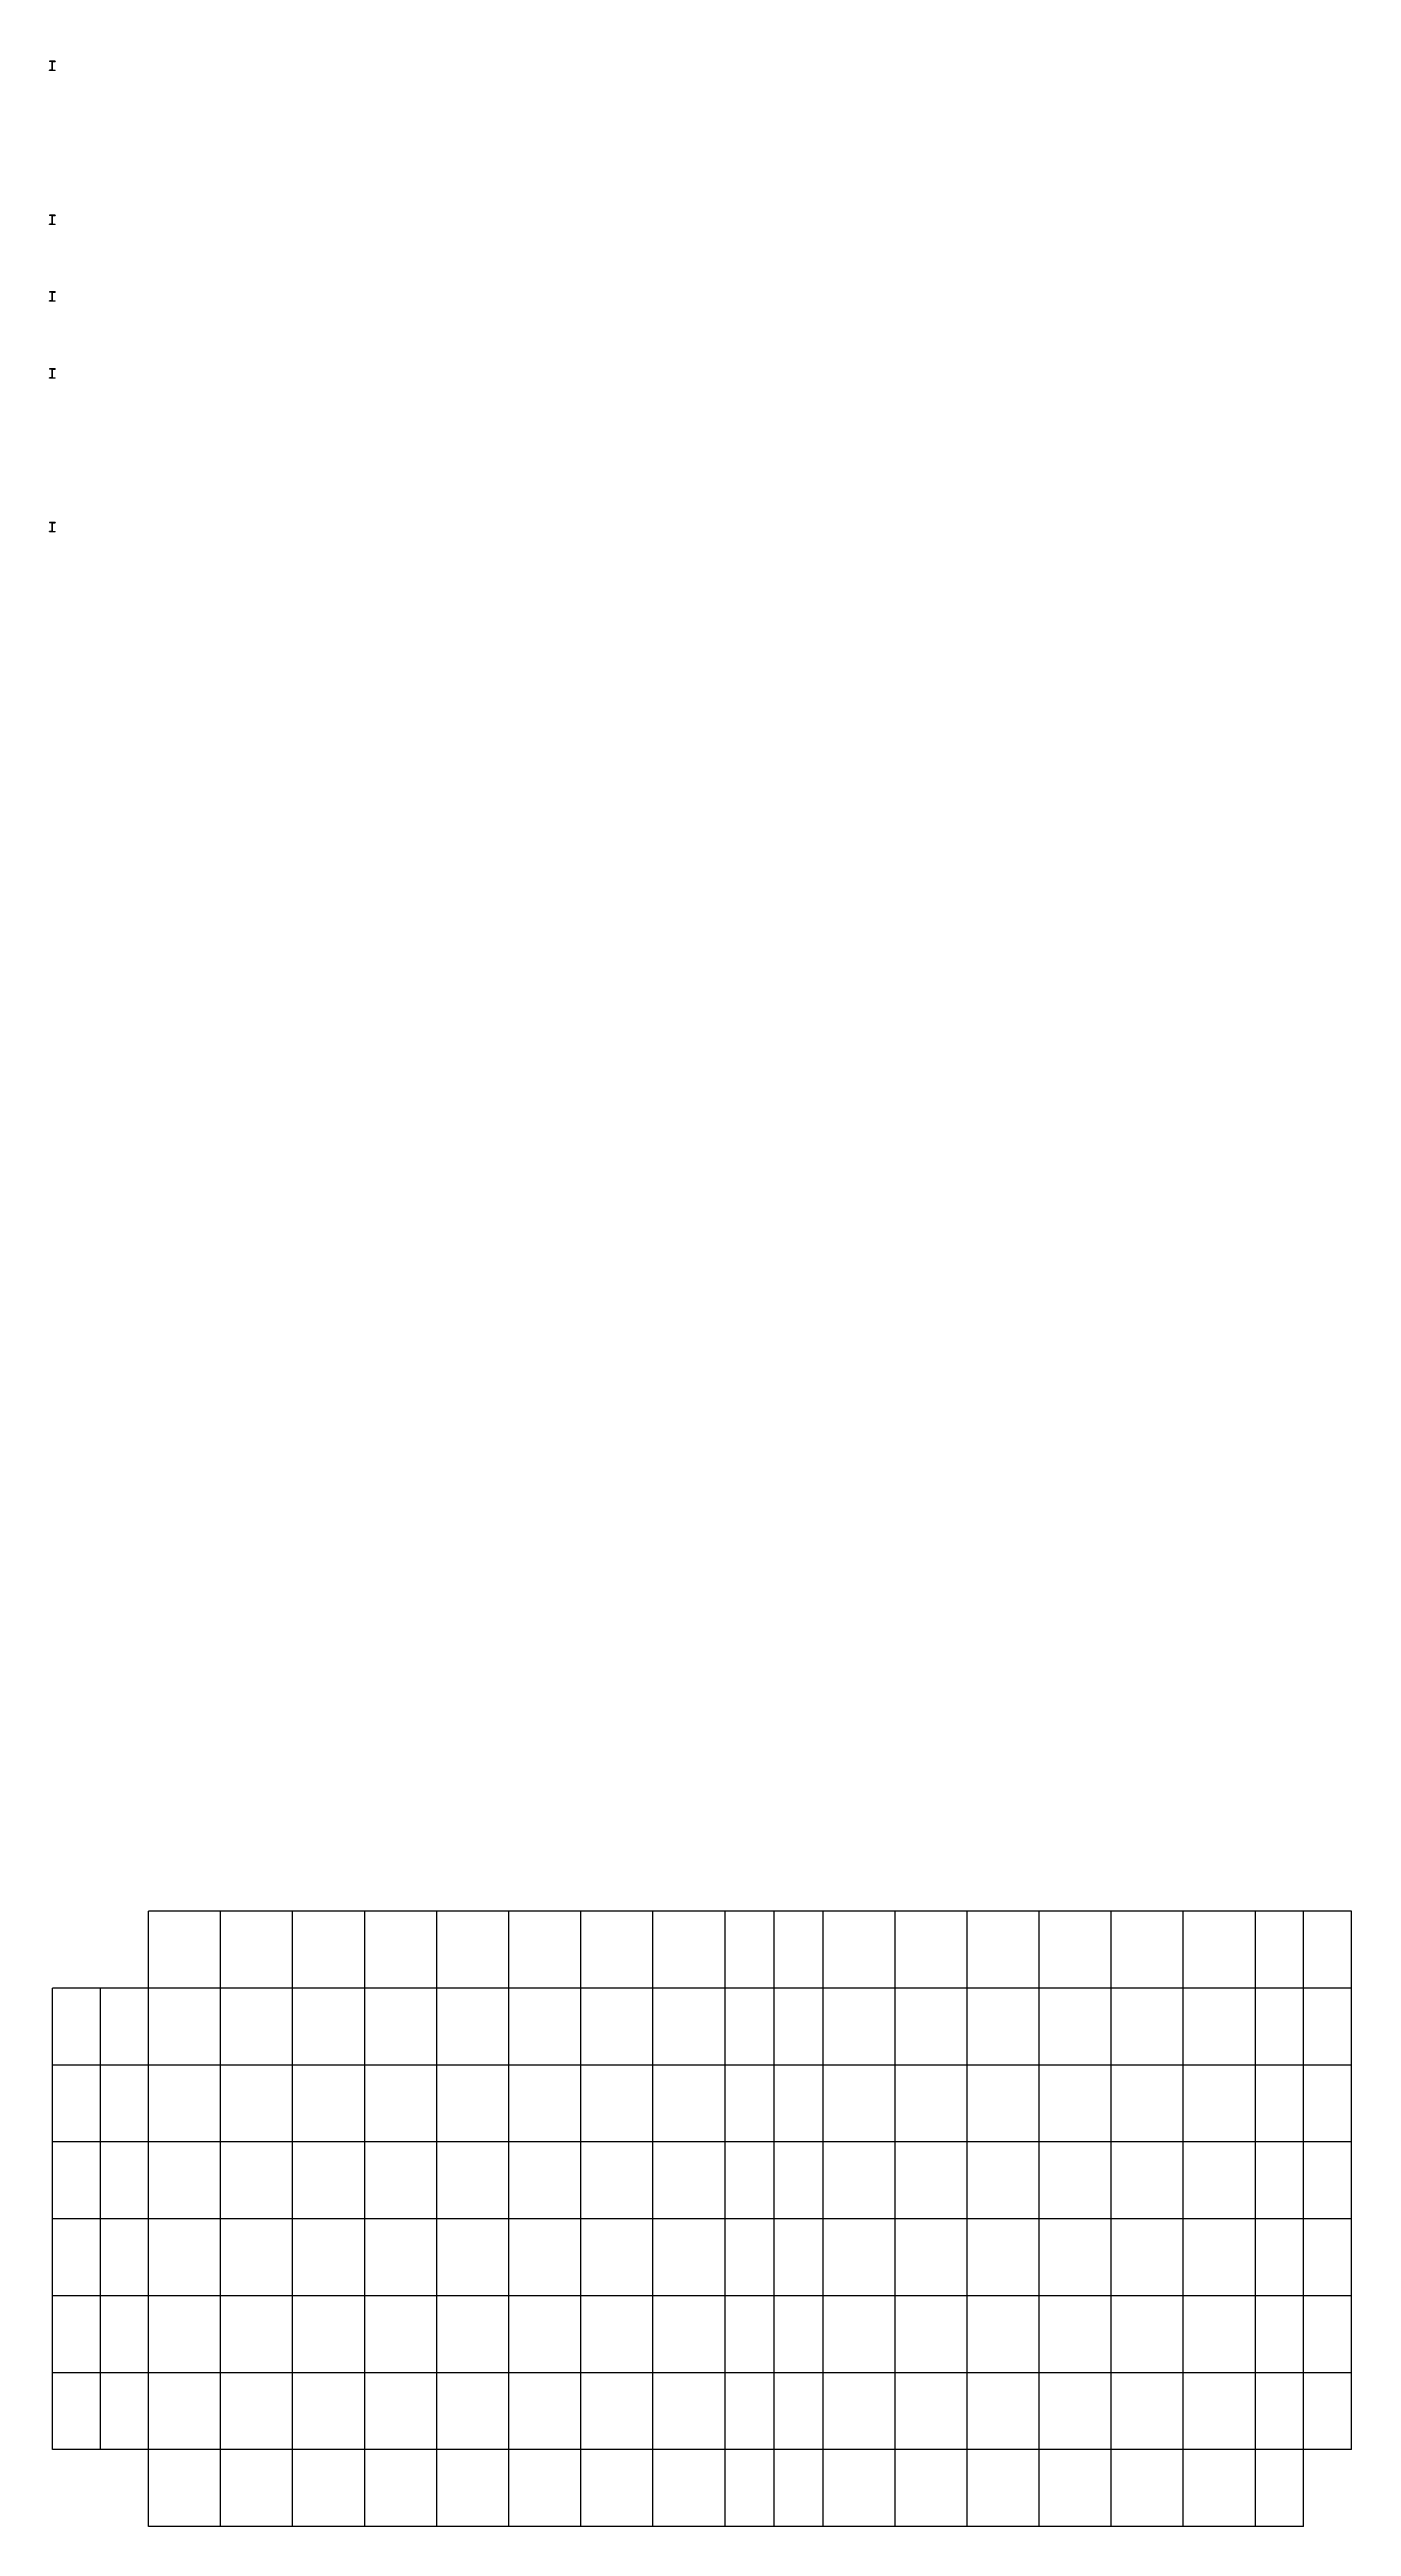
# Model space of a CAD drawing. Extents: x -150 to 68137, y 0 to 1132852.
# Drawn here: x -150 to 67600, y 0 to 128852 of the extents above; entities that cross this region are included whole.
import ezdxf
from ezdxf.enums import TextEntityAlignment as Align

# ---------------------------------------------------------------- set-up
doc = ezdxf.new("R2010")
doc.units = 0
doc.layers.get('0').update_dxf_attribs({"color": 2, "linetype": 'CONTINUOUS'})

msp = doc.modelspace()

# ---------------------------------------------------------------- texts
at = {"layer": 'C1', "extrusion": (-1, 0, 0)}
for p in [(-128536.8, 1665, -536.8), (-128536.8, 4895, -536.8), (-128536.8, 8025, -536.8), (-120536.8, 1665, -536.8), (-120536.8, 4895, -536.8), (-120536.8, 8025, -536.8), (-116536.8, 1665, -536.8), (-116536.8, 4895, -536.8), (-116536.8, 8025, -536.8), (-112536.8, 1665, -536.8), (-112536.8, 4895, -536.8), (-112536.8, 8025, -536.8), (-104536.8, 1665, -536.8), (-104536.8, 4895, -536.8), (-104536.8, 8025, -536.8)]:
    msp.add_text('C1', height=400, dxfattribs=at).set_placement(p, align=Align.BOTTOM_CENTER)
at = {"layer": 'G42', "extrusion": (-1, 0, 0)}
for p in [(-118440, 3330, -440), (-118440, 6460, -440), (-114440, 3330, -440), (-114440, 6460, -440)]:
    msp.add_text('G42', height=400, dxfattribs=at).set_placement(p, align=Align.BOTTOM_CENTER)
at = {"layer": 'G43', "extrusion": (-1, 0, 0)}
for p in [(-124440, 3330, -440), (-124440, 6460, -440), (-124440, 9590, -440), (-118440, 9590, -440), (-114440, 9590, -440), (-108440, 3330, -440), (-108440, 6460, -440), (-108440, 9590, -440)]:
    msp.add_text('G43', height=400, dxfattribs=at).set_placement(p, align=Align.BOTTOM_CENTER)

# ---------------------------------------------------------------- linework, layer by layer
for p, q in [((5000, 28000), (5000, 32000)), ((12500, 32000), (5000, 32000)), ((5000, 32000), (5000, 32000, 3330)), ((12500, 32000, 3330), (5000, 32000, 3330)), ((5000, 28000, 3330), (5000, 32000, 3330)), ((5000, 32000, 3330), (5000, 32000, 6460)), ((5000, 32000, 6460), (5000, 32000, 9590)), ((12500, 32000, 6460), (5000, 32000, 6460)), ((5000, 28000, 6460), (5000, 32000, 6460)), ((12500, 32000, 9590), (5000, 32000, 9590)), ((5000, 28000, 9590), (5000, 32000, 9590)), ((8750, 28000, 3330), (8750, 32000, 3330)), ((8750, 28000, 6460), (8750, 32000, 6460)), ((8750, 28000, 9590), (8750, 32000, 9590)), ((12500, 28000), (12500, 32000)), ((20000, 32000), (12500, 32000)), ((12500, 32000), (12500, 32000, 3330)), ((20000, 32000, 3330), (12500, 32000, 3330)), ((12500, 28000, 3330), (12500, 32000, 3330)), ((12500, 32000, 3330), (12500, 32000, 6460)), ((12500, 32000, 6460), (12500, 32000, 9590)), ((20000, 32000, 6460), (12500, 32000, 6460)), ((12500, 28000, 6460), (12500, 32000, 6460)), ((20000, 32000, 9590), (12500, 32000, 9590)), ((12500, 28000, 9590), (12500, 32000, 9590)), ((16250, 28000, 3330), (16250, 32000, 3330)), ((16250, 28000, 6460), (16250, 32000, 6460)), ((16250, 28000, 9590), (16250, 32000, 9590)), ((20000, 28000), (20000, 32000)), ((27500, 32000), (20000, 32000)), ((20000, 32000), (20000, 32000, 3330)), ((27500, 32000, 3330), (20000, 32000, 3330)), ((20000, 28000, 3330), (20000, 32000, 3330)), ((20000, 32000, 3330), (20000, 32000, 6460)), ((20000, 32000, 6460), (20000, 32000, 9590)), ((27500, 32000, 6460), (20000, 32000, 6460)), ((20000, 28000, 6460), (20000, 32000, 6460)), ((27500, 32000, 9590), (20000, 32000, 9590)), ((20000, 28000, 9590), (20000, 32000, 9590)), ((23750, 28000, 3330), (23750, 32000, 3330)), ((23750, 28000, 6460), (23750, 32000, 6460)), ((23750, 28000, 9590), (23750, 32000, 9590)), ((27500, 28000), (27500, 32000)), ((35000, 32000), (27500, 32000)), ((27500, 32000), (27500, 32000, 3330)), ((35000, 32000, 3330), (27500, 32000, 3330)), ((27500, 28000, 3330), (27500, 32000, 3330)), ((27500, 32000, 3330), (27500, 32000, 6460)), ((27500, 32000, 6460), (27500, 32000, 9590)), ((35000, 32000, 6460), (27500, 32000, 6460)), ((27500, 28000, 6460), (27500, 32000, 6460)), ((35000, 32000, 9590), (27500, 32000, 9590)), ((27500, 28000, 9590), (27500, 32000, 9590)), ((31250, 28000, 3330), (31250, 32000, 3330)), ((31250, 28000, 6460), (31250, 32000, 6460)), ((31250, 28000, 9590), (31250, 32000, 9590)), ((35000, 28000), (35000, 32000)), ((40100, 32000), (35000, 32000)), ((35000, 32000), (35000, 32000, 3330)), ((40100, 32000, 3330), (35000, 32000, 3330)), ((35000, 28000, 3330), (35000, 32000, 3330)), ((35000, 32000, 3330), (35000, 32000, 6460)), ((35000, 32000, 6460), (35000, 32000, 9590)), ((40100, 32000, 6460), (35000, 32000, 6460)), ((35000, 28000, 6460), (35000, 32000, 6460)), ((40100, 32000, 9590), (35000, 32000, 9590)), ((35000, 28000, 9590), (35000, 32000, 9590)), ((37550, 28000, 3330), (37550, 32000, 3330)), ((37550, 28000, 6460), (37550, 32000, 6460)), ((37550, 28000, 9590), (37550, 32000, 9590)), ((40100, 28000), (40100, 32000)), ((47600, 32000), (40100, 32000)), ((40100, 32000), (40100, 32000, 3330)), ((47600, 32000, 3330), (40100, 32000, 3330)), ((40100, 28000, 3330), (40100, 32000, 3330)), ((40100, 32000, 3330), (40100, 32000, 6460)), ((40100, 32000, 6460), (40100, 32000, 9590)), ((47600, 32000, 6460), (40100, 32000, 6460)), ((40100, 28000, 6460), (40100, 32000, 6460)), ((47600, 32000, 9590), (40100, 32000, 9590)), ((40100, 28000, 9590), (40100, 32000, 9590)), ((43850, 28000, 3330), (43850, 32000, 3330)), ((43850, 28000, 6460), (43850, 32000, 6460)), ((43850, 28000, 9590), (43850, 32000, 9590)), ((47600, 28000), (47600, 32000)), ((55100, 32000), (47600, 32000)), ((47600, 32000), (47600, 32000, 3330)), ((55100, 32000, 3330), (47600, 32000, 3330)), ((47600, 28000, 3330), (47600, 32000, 3330)), ((47600, 32000, 3330), (47600, 32000, 6460)), ((47600, 32000, 6460), (47600, 32000, 9590)), ((55100, 32000, 6460), (47600, 32000, 6460)), ((47600, 28000, 6460), (47600, 32000, 6460)), ((55100, 32000, 9590), (47600, 32000, 9590)), ((47600, 28000, 9590), (47600, 32000, 9590)), ((51350, 28000, 3330), (51350, 32000, 3330)), ((51350, 28000, 6460), (51350, 32000, 6460)), ((51350, 28000, 9590), (51350, 32000, 9590)), ((55100, 28000), (55100, 32000)), ((62600, 32000), (55100, 32000)), ((55100, 32000), (55100, 32000, 3330)), ((62600, 32000, 3330), (55100, 32000, 3330)), ((55100, 28000, 3330), (55100, 32000, 3330)), ((55100, 32000, 3330), (55100, 32000, 6460)), ((55100, 32000, 6460), (55100, 32000, 9590)), ((62600, 32000, 6460), (55100, 32000, 6460)), ((55100, 28000, 6460), (55100, 32000, 6460)), ((62600, 32000, 9590), (55100, 32000, 9590)), ((55100, 28000, 9590), (55100, 32000, 9590)), ((58850, 28000, 3330), (58850, 32000, 3330)), ((58850, 28000, 6460), (58850, 32000, 6460)), ((58850, 28000, 9590), (58850, 32000, 9590)), ((67600, 32000), (62600, 32000)), ((62600, 28000), (62600, 32000)), ((62600, 32000), (62600, 32000, 3330)), ((67600, 32000, 3330), (62600, 32000, 3330)), ((62600, 28000, 3330), (62600, 32000, 3330)), ((62600, 32000, 3330), (62600, 32000, 6460)), ((62600, 32000, 6460), (62600, 32000, 9590)), ((67600, 32000, 6460), (62600, 32000, 6460)), ((62600, 28000, 6460), (62600, 32000, 6460)), ((67600, 32000, 9590), (62600, 32000, 9590)), ((62600, 28000, 9590), (62600, 32000, 9590)), ((65100, 28000, 3330), (65100, 32000, 3330)), ((65100, 28000, 6460), (65100, 32000, 6460)), ((65100, 28000, 9590), (65100, 32000, 9590)), ((67600, 28000), (67600, 32000)), ((67600, 32000), (67600, 32000, 3330)), ((67600, 28000, 3330), (67600, 32000, 3330)), ((67600, 32000, 3330), (67600, 32000, 6460)), ((67600, 32000, 6460), (67600, 32000, 9590)), ((67600, 28000, 6460), (67600, 32000, 6460)), ((67600, 28000, 9590), (67600, 32000, 9590)), ((5000, 28000), (0, 28000)), ((0, 28000), (0, 28000, 3330)), ((0, 24000), (0, 28000)), ((0, 20000, 3330), (0, 28000, 3330)), ((5000, 28000, 3330), (0, 28000, 3330)), ((0, 28000, 3330), (0, 28000, 6460)), ((0, 28000, 6460), (0, 28000, 9590)), ((0, 20000, 6460), (0, 28000, 6460)), ((5000, 28000, 6460), (0, 28000, 6460)), ((0, 20000, 9590), (0, 28000, 9590)), ((5000, 28000, 9590), (0, 28000, 9590)), ((2500, 20000, 3330), (2500, 28000, 3330)), ((2500, 20000, 6460), (2500, 28000, 6460)), ((2500, 20000, 9590), (2500, 28000, 9590)), ((12500, 28000), (5000, 28000)), ((5000, 28000), (5000, 28000, 3330)), ((5000, 24000), (5000, 28000)), ((12500, 28000, 3330), (5000, 28000, 3330)), ((5000, 20000, 3330), (5000, 28000, 3330)), ((5000, 28000, 3330), (5000, 28000, 6460)), ((5000, 28000, 6460), (5000, 28000, 9590)), ((12500, 28000, 6460), (5000, 28000, 6460)), ((5000, 20000, 6460), (5000, 28000, 6460)), ((12500, 28000, 9590), (5000, 28000, 9590)), ((5000, 20000, 9590), (5000, 28000, 9590)), ((8750, 20000, 3330), (8750, 28000, 3330)), ((8750, 20000, 6460), (8750, 28000, 6460)), ((8750, 20000, 9590), (8750, 28000, 9590)), ((20000, 28000), (12500, 28000)), ((12500, 28000), (12500, 28000, 3330)), ((12500, 24000), (12500, 28000)), ((20000, 28000, 3330), (12500, 28000, 3330)), ((12500, 20000, 3330), (12500, 28000, 3330)), ((12500, 28000, 3330), (12500, 28000, 6460)), ((12500, 28000, 6460), (12500, 28000, 9590)), ((20000, 28000, 6460), (12500, 28000, 6460)), ((12500, 20000, 6460), (12500, 28000, 6460)), ((20000, 28000, 9590), (12500, 28000, 9590)), ((12500, 20000, 9590), (12500, 28000, 9590)), ((16250, 20000, 3330), (16250, 28000, 3330)), ((16250, 20000, 6460), (16250, 28000, 6460)), ((16250, 20000, 9590), (16250, 28000, 9590)), ((27500, 28000), (20000, 28000)), ((20000, 28000), (20000, 28000, 3330)), ((20000, 24000), (20000, 28000)), ((27500, 28000, 3330), (20000, 28000, 3330)), ((20000, 20000, 3330), (20000, 28000, 3330)), ((20000, 28000, 3330), (20000, 28000, 6460)), ((20000, 28000, 6460), (20000, 28000, 9590)), ((27500, 28000, 6460), (20000, 28000, 6460)), ((20000, 20000, 6460), (20000, 28000, 6460)), ((27500, 28000, 9590), (20000, 28000, 9590)), ((20000, 20000, 9590), (20000, 28000, 9590)), ((23750, 20000, 3330), (23750, 28000, 3330)), ((23750, 20000, 6460), (23750, 28000, 6460)), ((23750, 20000, 9590), (23750, 28000, 9590)), ((35000, 28000), (27500, 28000)), ((27500, 28000), (27500, 28000, 3330)), ((27500, 24000), (27500, 28000)), ((35000, 28000, 3330), (27500, 28000, 3330)), ((27500, 20000, 3330), (27500, 28000, 3330)), ((27500, 28000, 3330), (27500, 28000, 6460)), ((27500, 28000, 6460), (27500, 28000, 9590)), ((35000, 28000, 6460), (27500, 28000, 6460)), ((27500, 20000, 6460), (27500, 28000, 6460)), ((35000, 28000, 9590), (27500, 28000, 9590)), ((27500, 20000, 9590), (27500, 28000, 9590)), ((31250, 20000, 3330), (31250, 28000, 3330)), ((31250, 20000, 6460), (31250, 28000, 6460)), ((31250, 20000, 9590), (31250, 28000, 9590)), ((40100, 28000), (35000, 28000)), ((35000, 28000), (35000, 28000, 3330)), ((35000, 24000), (35000, 28000)), ((40100, 28000, 3330), (35000, 28000, 3330)), ((35000, 20000, 3330), (35000, 28000, 3330)), ((35000, 28000, 3330), (35000, 28000, 6460)), ((35000, 28000, 6460), (35000, 28000, 9590)), ((40100, 28000, 6460), (35000, 28000, 6460)), ((35000, 20000, 6460), (35000, 28000, 6460)), ((40100, 28000, 9590), (35000, 28000, 9590)), ((35000, 20000, 9590), (35000, 28000, 9590)), ((37550, 20000, 3330), (37550, 28000, 3330)), ((37550, 20000, 6460), (37550, 28000, 6460)), ((37550, 20000, 9590), (37550, 28000, 9590)), ((47600, 28000), (40100, 28000)), ((40100, 28000), (40100, 28000, 3330)), ((40100, 24000), (40100, 28000)), ((47600, 28000, 3330), (40100, 28000, 3330)), ((40100, 20000, 3330), (40100, 28000, 3330)), ((40100, 28000, 3330), (40100, 28000, 6460)), ((40100, 28000, 6460), (40100, 28000, 9590)), ((47600, 28000, 6460), (40100, 28000, 6460)), ((40100, 20000, 6460), (40100, 28000, 6460)), ((47600, 28000, 9590), (40100, 28000, 9590)), ((40100, 20000, 9590), (40100, 28000, 9590)), ((43850, 20000, 3330), (43850, 28000, 3330)), ((43850, 20000, 6460), (43850, 28000, 6460)), ((43850, 20000, 9590), (43850, 28000, 9590)), ((55100, 28000), (47600, 28000)), ((47600, 28000), (47600, 28000, 3330)), ((47600, 24000), (47600, 28000)), ((55100, 28000, 3330), (47600, 28000, 3330)), ((47600, 20000, 3330), (47600, 28000, 3330)), ((47600, 28000, 3330), (47600, 28000, 6460)), ((47600, 28000, 6460), (47600, 28000, 9590)), ((55100, 28000, 6460), (47600, 28000, 6460)), ((47600, 20000, 6460), (47600, 28000, 6460)), ((55100, 28000, 9590), (47600, 28000, 9590)), ((47600, 20000, 9590), (47600, 28000, 9590)), ((51350, 20000, 3330), (51350, 28000, 3330)), ((51350, 20000, 6460), (51350, 28000, 6460)), ((51350, 20000, 9590), (51350, 28000, 9590)), ((62600, 28000), (55100, 28000)), ((55100, 28000), (55100, 28000, 3330)), ((55100, 24000), (55100, 28000)), ((62600, 28000, 3330), (55100, 28000, 3330)), ((55100, 20000, 3330), (55100, 28000, 3330)), ((55100, 28000, 3330), (55100, 28000, 6460)), ((55100, 28000, 6460), (55100, 28000, 9590)), ((62600, 28000, 6460), (55100, 28000, 6460)), ((55100, 20000, 6460), (55100, 28000, 6460)), ((62600, 28000, 9590), (55100, 28000, 9590)), ((55100, 20000, 9590), (55100, 28000, 9590)), ((58850, 20000, 3330), (58850, 28000, 3330)), ((58850, 20000, 6460), (58850, 28000, 6460)), ((58850, 20000, 9590), (58850, 28000, 9590)), ((67600, 28000), (62600, 28000)), ((62600, 28000), (62600, 28000, 3330)), ((62600, 24000), (62600, 28000)), ((67600, 28000, 3330), (62600, 28000, 3330)), ((62600, 20000, 3330), (62600, 28000, 3330)), ((62600, 28000, 3330), (62600, 28000, 6460)), ((62600, 28000, 6460), (62600, 28000, 9590)), ((67600, 28000, 6460), (62600, 28000, 6460)), ((62600, 20000, 6460), (62600, 28000, 6460)), ((67600, 28000, 9590), (62600, 28000, 9590)), ((62600, 20000, 9590), (62600, 28000, 9590)), ((65100, 20000, 3330), (65100, 28000, 3330)), ((65100, 20000, 6460), (65100, 28000, 6460)), ((65100, 20000, 9590), (65100, 28000, 9590)), ((67600, 28000), (67600, 28000, 3330)), ((67600, 24000), (67600, 28000)), ((67600, 20000, 3330), (67600, 28000, 3330)), ((67600, 28000, 3330), (67600, 28000, 6460)), ((67600, 28000, 6460), (67600, 28000, 9590)), ((67600, 20000, 6460), (67600, 28000, 6460)), ((67600, 20000, 9590), (67600, 28000, 9590)), ((0, 20000), (0, 24000)), ((5000, 24000), (0, 24000)), ((5000, 20000), (5000, 24000)), ((12500, 24000), (5000, 24000)), ((12500, 20000), (12500, 24000)), ((20000, 24000), (12500, 24000)), ((20000, 20000), (20000, 24000)), ((27500, 24000), (20000, 24000)), ((27500, 20000), (27500, 24000)), ((35000, 24000), (27500, 24000)), ((35000, 20000), (35000, 24000)), ((40100, 24000), (35000, 24000)), ((40100, 20000), (40100, 24000)), ((47600, 24000), (40100, 24000)), ((47600, 20000), (47600, 24000)), ((55100, 24000), (47600, 24000)), ((55100, 20000), (55100, 24000)), ((62600, 24000), (55100, 24000)), ((62600, 20000), (62600, 24000)), ((67600, 24000), (62600, 24000)), ((67600, 20000), (67600, 24000)), ((0, 16000), (0, 20000)), ((5000, 20000), (0, 20000)), ((0, 20000), (0, 20000, 3330)), ((0, 16000, 3330), (0, 20000, 3330)), ((5000, 20000, 3330), (0, 20000, 3330)), ((0, 20000, 3330), (0, 20000, 6460)), ((0, 20000, 6460), (0, 20000, 9590)), ((0, 16000, 6460), (0, 20000, 6460)), ((5000, 20000, 6460), (0, 20000, 6460)), ((0, 16000, 9590), (0, 20000, 9590)), ((5000, 20000, 9590), (0, 20000, 9590)), ((2500, 16000, 3330), (2500, 20000, 3330)), ((2500, 16000, 6460), (2500, 20000, 6460)), ((2500, 16000, 9590), (2500, 20000, 9590)), ((5000, 16000), (5000, 20000)), ((12500, 20000), (5000, 20000)), ((5000, 20000), (5000, 20000, 3330)), ((12500, 20000, 3330), (5000, 20000, 3330)), ((5000, 12000, 3330), (5000, 20000, 3330)), ((5000, 20000, 3330), (5000, 20000, 6460)), ((5000, 20000, 6460), (5000, 20000, 9590)), ((12500, 20000, 6460), (5000, 20000, 6460)), ((5000, 12000, 6460), (5000, 20000, 6460)), ((12500, 20000, 9590), (5000, 20000, 9590)), ((5000, 12000, 9590), (5000, 20000, 9590)), ((8750, 16000, 3330), (8750, 20000, 3330)), ((8750, 16000, 6460), (8750, 20000, 6460)), ((8750, 16000, 9590), (8750, 20000, 9590)), ((12500, 16000), (12500, 20000)), ((20000, 20000), (12500, 20000)), ((12500, 20000), (12500, 20000, 3330)), ((20000, 20000, 3330), (12500, 20000, 3330)), ((12500, 16000, 3330), (12500, 20000, 3330)), ((12500, 20000, 3330), (12500, 20000, 6460)), ((12500, 20000, 6460), (12500, 20000, 9590)), ((20000, 20000, 6460), (12500, 20000, 6460)), ((12500, 16000, 6460), (12500, 20000, 6460)), ((20000, 20000, 9590), (12500, 20000, 9590)), ((12500, 16000, 9590), (12500, 20000, 9590)), ((16250, 16000, 3330), (16250, 20000, 3330)), ((16250, 16000, 6460), (16250, 20000, 6460)), ((16250, 16000, 9590), (16250, 20000, 9590)), ((20000, 16000), (20000, 20000)), ((27500, 20000), (20000, 20000)), ((20000, 20000), (20000, 20000, 3330)), ((27500, 20000, 3330), (20000, 20000, 3330)), ((20000, 16000, 3330), (20000, 20000, 3330)), ((20000, 20000, 3330), (20000, 20000, 6460)), ((20000, 20000, 6460), (20000, 20000, 9590)), ((27500, 20000, 6460), (20000, 20000, 6460)), ((20000, 16000, 6460), (20000, 20000, 6460)), ((27500, 20000, 9590), (20000, 20000, 9590)), ((20000, 16000, 9590), (20000, 20000, 9590)), ((23750, 16000, 3330), (23750, 20000, 3330)), ((23750, 16000, 6460), (23750, 20000, 6460)), ((23750, 16000, 9590), (23750, 20000, 9590)), ((27500, 16000), (27500, 20000)), ((35000, 20000), (27500, 20000)), ((27500, 20000), (27500, 20000, 3330)), ((35000, 20000, 3330), (27500, 20000, 3330)), ((27500, 16000, 3330), (27500, 20000, 3330)), ((27500, 20000, 3330), (27500, 20000, 6460)), ((27500, 20000, 6460), (27500, 20000, 9590)), ((35000, 20000, 6460), (27500, 20000, 6460)), ((27500, 16000, 6460), (27500, 20000, 6460)), ((35000, 20000, 9590), (27500, 20000, 9590)), ((27500, 16000, 9590), (27500, 20000, 9590)), ((31250, 16000, 3330), (31250, 20000, 3330)), ((31250, 16000, 6460), (31250, 20000, 6460)), ((31250, 16000, 9590), (31250, 20000, 9590)), ((35000, 16000), (35000, 20000)), ((40100, 20000), (35000, 20000)), ((35000, 20000), (35000, 20000, 3330)), ((40100, 20000, 3330), (35000, 20000, 3330)), ((35000, 16000, 3330), (35000, 20000, 3330)), ((35000, 20000, 3330), (35000, 20000, 6460)), ((35000, 20000, 6460), (35000, 20000, 9590)), ((40100, 20000, 6460), (35000, 20000, 6460)), ((35000, 16000, 6460), (35000, 20000, 6460)), ((40100, 20000, 9590), (35000, 20000, 9590)), ((35000, 16000, 9590), (35000, 20000, 9590)), ((37550, 16000, 3330), (37550, 20000, 3330)), ((37550, 16000, 6460), (37550, 20000, 6460)), ((37550, 16000, 9590), (37550, 20000, 9590)), ((40100, 16000), (40100, 20000)), ((47600, 20000), (40100, 20000)), ((40100, 20000), (40100, 20000, 3330)), ((47600, 20000, 3330), (40100, 20000, 3330)), ((40100, 16000, 3330), (40100, 20000, 3330)), ((40100, 20000, 3330), (40100, 20000, 6460)), ((40100, 20000, 6460), (40100, 20000, 9590)), ((47600, 20000, 6460), (40100, 20000, 6460)), ((40100, 16000, 6460), (40100, 20000, 6460)), ((47600, 20000, 9590), (40100, 20000, 9590)), ((40100, 16000, 9590), (40100, 20000, 9590)), ((43850, 16000, 3330), (43850, 20000, 3330)), ((43850, 16000, 6460), (43850, 20000, 6460)), ((43850, 16000, 9590), (43850, 20000, 9590)), ((47600, 16000), (47600, 20000)), ((55100, 20000), (47600, 20000)), ((47600, 20000), (47600, 20000, 3330)), ((55100, 20000, 3330), (47600, 20000, 3330)), ((47600, 16000, 3330), (47600, 20000, 3330)), ((47600, 20000, 3330), (47600, 20000, 6460)), ((47600, 20000, 6460), (47600, 20000, 9590)), ((55100, 20000, 6460), (47600, 20000, 6460)), ((47600, 16000, 6460), (47600, 20000, 6460)), ((55100, 20000, 9590), (47600, 20000, 9590)), ((47600, 16000, 9590), (47600, 20000, 9590)), ((51350, 16000, 3330), (51350, 20000, 3330)), ((51350, 16000, 6460), (51350, 20000, 6460)), ((51350, 16000, 9590), (51350, 20000, 9590)), ((55100, 16000), (55100, 20000)), ((62600, 20000), (55100, 20000)), ((55100, 20000), (55100, 20000, 3330)), ((62600, 20000, 3330), (55100, 20000, 3330)), ((55100, 16000, 3330), (55100, 20000, 3330)), ((55100, 20000, 3330), (55100, 20000, 6460)), ((55100, 20000, 6460), (55100, 20000, 9590)), ((62600, 20000, 6460), (55100, 20000, 6460)), ((55100, 16000, 6460), (55100, 20000, 6460)), ((62600, 20000, 9590), (55100, 20000, 9590)), ((55100, 16000, 9590), (55100, 20000, 9590)), ((58850, 16000, 3330), (58850, 20000, 3330)), ((58850, 16000, 6460), (58850, 20000, 6460)), ((58850, 16000, 9590), (58850, 20000, 9590)), ((67600, 20000), (62600, 20000)), ((62600, 16000), (62600, 20000)), ((62600, 20000), (62600, 20000, 3330)), ((67600, 20000, 3330), (62600, 20000, 3330)), ((62600, 16000, 3330), (62600, 20000, 3330)), ((62600, 20000, 3330), (62600, 20000, 6460)), ((62600, 20000, 6460), (62600, 20000, 9590)), ((67600, 20000, 6460), (62600, 20000, 6460)), ((62600, 16000, 6460), (62600, 20000, 6460)), ((67600, 20000, 9590), (62600, 20000, 9590)), ((62600, 16000, 9590), (62600, 20000, 9590)), ((65100, 16000, 3330), (65100, 20000, 3330)), ((65100, 16000, 6460), (65100, 20000, 6460)), ((65100, 16000, 9590), (65100, 20000, 9590)), ((67600, 16000), (67600, 20000)), ((67600, 20000), (67600, 20000, 3330)), ((67600, 16000, 3330), (67600, 20000, 3330)), ((67600, 20000, 3330), (67600, 20000, 6460)), ((67600, 20000, 6460), (67600, 20000, 9590)), ((67600, 16000, 6460), (67600, 20000, 6460)), ((67600, 16000, 9590), (67600, 20000, 9590)), ((0, 12000), (0, 16000)), ((5000, 16000), (0, 16000)), ((0, 16000), (0, 16000, 3330)), ((0, 12000, 3330), (0, 16000, 3330)), ((5000, 16000, 3330), (0, 16000, 3330)), ((0, 16000, 3330), (0, 16000, 6460)), ((0, 16000, 6460), (0, 16000, 9590)), ((0, 12000, 6460), (0, 16000, 6460)), ((5000, 16000, 6460), (0, 16000, 6460)), ((0, 12000, 9590), (0, 16000, 9590)), ((5000, 16000, 9590), (0, 16000, 9590)), ((2500, 12000, 3330), (2500, 16000, 3330)), ((2500, 12000, 6460), (2500, 16000, 6460)), ((2500, 12000, 9590), (2500, 16000, 9590)), ((5000, 12000), (5000, 16000)), ((12500, 16000), (5000, 16000)), ((12500, 16000, 3330), (5000, 16000, 3330)), ((12500, 16000, 6460), (5000, 16000, 6460)), ((12500, 16000, 9590), (5000, 16000, 9590)), ((8750, 12000, 3330), (8750, 16000, 3330)), ((8750, 12000, 6460), (8750, 16000, 6460)), ((8750, 12000, 9590), (8750, 16000, 9590)), ((12500, 12000), (12500, 16000)), ((20000, 16000), (12500, 16000)), ((12500, 16000), (12500, 16000, 3330)), ((20000, 16000, 3330), (12500, 16000, 3330)), ((12500, 12000, 3330), (12500, 16000, 3330)), ((12500, 16000, 3330), (12500, 16000, 6460)), ((12500, 16000, 6460), (12500, 16000, 9590)), ((20000, 16000, 6460), (12500, 16000, 6460)), ((12500, 12000, 6460), (12500, 16000, 6460)), ((20000, 16000, 9590), (12500, 16000, 9590)), ((12500, 12000, 9590), (12500, 16000, 9590)), ((16250, 12000, 3330), (16250, 16000, 3330)), ((16250, 12000, 6460), (16250, 16000, 6460)), ((16250, 12000, 9590), (16250, 16000, 9590)), ((20000, 12000), (20000, 16000)), ((27500, 16000), (20000, 16000)), ((20000, 16000), (20000, 16000, 3330)), ((27500, 16000, 3330), (20000, 16000, 3330)), ((20000, 12000, 3330), (20000, 16000, 3330)), ((20000, 16000, 3330), (20000, 16000, 6460)), ((20000, 16000, 6460), (20000, 16000, 9590)), ((27500, 16000, 6460), (20000, 16000, 6460)), ((20000, 12000, 6460), (20000, 16000, 6460)), ((27500, 16000, 9590), (20000, 16000, 9590)), ((20000, 12000, 9590), (20000, 16000, 9590)), ((23750, 12000, 3330), (23750, 16000, 3330)), ((23750, 12000, 6460), (23750, 16000, 6460)), ((23750, 12000, 9590), (23750, 16000, 9590)), ((27500, 12000), (27500, 16000)), ((35000, 16000), (27500, 16000)), ((27500, 16000), (27500, 16000, 3330)), ((35000, 16000, 3330), (27500, 16000, 3330)), ((27500, 12000, 3330), (27500, 16000, 3330)), ((27500, 16000, 3330), (27500, 16000, 6460)), ((27500, 16000, 6460), (27500, 16000, 9590)), ((35000, 16000, 6460), (27500, 16000, 6460)), ((27500, 12000, 6460), (27500, 16000, 6460)), ((35000, 16000, 9590), (27500, 16000, 9590)), ((27500, 12000, 9590), (27500, 16000, 9590)), ((31250, 12000, 3330), (31250, 16000, 3330)), ((31250, 12000, 6460), (31250, 16000, 6460)), ((31250, 12000, 9590), (31250, 16000, 9590)), ((35000, 12000), (35000, 16000)), ((40100, 16000), (35000, 16000)), ((35000, 16000), (35000, 16000, 3330)), ((40100, 16000, 3330), (35000, 16000, 3330)), ((35000, 12000, 3330), (35000, 16000, 3330)), ((35000, 16000, 3330), (35000, 16000, 6460)), ((35000, 16000, 6460), (35000, 16000, 9590)), ((40100, 16000, 6460), (35000, 16000, 6460)), ((35000, 12000, 6460), (35000, 16000, 6460)), ((40100, 16000, 9590), (35000, 16000, 9590)), ((35000, 12000, 9590), (35000, 16000, 9590)), ((37550, 12000, 3330), (37550, 16000, 3330)), ((37550, 12000, 6460), (37550, 16000, 6460)), ((37550, 12000, 9590), (37550, 16000, 9590)), ((40100, 12000), (40100, 16000)), ((47600, 16000), (40100, 16000)), ((40100, 16000), (40100, 16000, 3330)), ((47600, 16000, 3330), (40100, 16000, 3330)), ((40100, 12000, 3330), (40100, 16000, 3330)), ((40100, 16000, 3330), (40100, 16000, 6460)), ((40100, 16000, 6460), (40100, 16000, 9590)), ((47600, 16000, 6460), (40100, 16000, 6460)), ((40100, 12000, 6460), (40100, 16000, 6460)), ((47600, 16000, 9590), (40100, 16000, 9590)), ((40100, 12000, 9590), (40100, 16000, 9590)), ((43850, 12000, 3330), (43850, 16000, 3330)), ((43850, 12000, 6460), (43850, 16000, 6460)), ((43850, 12000, 9590), (43850, 16000, 9590)), ((47600, 12000), (47600, 16000)), ((55100, 16000), (47600, 16000)), ((47600, 16000), (47600, 16000, 3330)), ((55100, 16000, 3330), (47600, 16000, 3330)), ((47600, 12000, 3330), (47600, 16000, 3330)), ((47600, 16000, 3330), (47600, 16000, 6460)), ((47600, 16000, 6460), (47600, 16000, 9590)), ((55100, 16000, 6460), (47600, 16000, 6460)), ((47600, 12000, 6460), (47600, 16000, 6460)), ((55100, 16000, 9590), (47600, 16000, 9590)), ((47600, 12000, 9590), (47600, 16000, 9590)), ((51350, 12000, 3330), (51350, 16000, 3330)), ((51350, 12000, 6460), (51350, 16000, 6460)), ((51350, 12000, 9590), (51350, 16000, 9590)), ((55100, 12000), (55100, 16000)), ((62600, 16000), (55100, 16000)), ((55100, 16000), (55100, 16000, 3330)), ((62600, 16000, 3330), (55100, 16000, 3330)), ((55100, 12000, 3330), (55100, 16000, 3330)), ((55100, 16000, 3330), (55100, 16000, 6460)), ((55100, 16000, 6460), (55100, 16000, 9590)), ((62600, 16000, 6460), (55100, 16000, 6460)), ((55100, 12000, 6460), (55100, 16000, 6460)), ((62600, 16000, 9590), (55100, 16000, 9590)), ((55100, 12000, 9590), (55100, 16000, 9590)), ((58850, 12000, 3330), (58850, 16000, 3330)), ((58850, 12000, 6460), (58850, 16000, 6460)), ((58850, 12000, 9590), (58850, 16000, 9590)), ((67600, 16000), (62600, 16000)), ((62600, 12000), (62600, 16000)), ((62600, 16000), (62600, 16000, 3330)), ((67600, 16000, 3330), (62600, 16000, 3330)), ((62600, 12000, 3330), (62600, 16000, 3330)), ((62600, 16000, 3330), (62600, 16000, 6460)), ((62600, 16000, 6460), (62600, 16000, 9590)), ((67600, 16000, 6460), (62600, 16000, 6460)), ((62600, 12000, 6460), (62600, 16000, 6460)), ((67600, 16000, 9590), (62600, 16000, 9590)), ((62600, 12000, 9590), (62600, 16000, 9590)), ((65100, 12000, 3330), (65100, 16000, 3330)), ((65100, 12000, 6460), (65100, 16000, 6460)), ((65100, 12000, 9590), (65100, 16000, 9590)), ((67600, 12000), (67600, 16000)), ((67600, 16000), (67600, 16000, 3330)), ((67600, 12000, 3330), (67600, 16000, 3330)), ((67600, 16000, 3330), (67600, 16000, 6460)), ((67600, 16000, 6460), (67600, 16000, 9590)), ((67600, 12000, 6460), (67600, 16000, 6460)), ((67600, 12000, 9590), (67600, 16000, 9590)), ((5000, 12000), (0, 12000)), ((0, 12000), (0, 12000, 3330)), ((0, 8000), (0, 12000)), ((0, 4000, 3330), (0, 12000, 3330)), ((5000, 12000, 3330), (0, 12000, 3330)), ((0, 12000, 3330), (0, 12000, 6460)), ((0, 12000, 6460), (0, 12000, 9590)), ((0, 4000, 6460), (0, 12000, 6460)), ((5000, 12000, 6460), (0, 12000, 6460)), ((0, 4000, 9590), (0, 12000, 9590)), ((5000, 12000, 9590), (0, 12000, 9590)), ((2500, 4000, 3330), (2500, 12000, 3330)), ((2500, 4000, 6460), (2500, 12000, 6460)), ((2500, 4000, 9590), (2500, 12000, 9590)), ((12500, 12000), (5000, 12000)), ((5000, 12000), (5000, 12000, 3330)), ((5000, 8000), (5000, 12000)), ((12500, 12000, 3330), (5000, 12000, 3330)), ((5000, 4000, 3330), (5000, 12000, 3330)), ((5000, 12000, 3330), (5000, 12000, 6460)), ((5000, 12000, 6460), (5000, 12000, 9590)), ((12500, 12000, 6460), (5000, 12000, 6460)), ((5000, 4000, 6460), (5000, 12000, 6460)), ((12500, 12000, 9590), (5000, 12000, 9590)), ((5000, 4000, 9590), (5000, 12000, 9590)), ((8750, 4000, 3330), (8750, 12000, 3330)), ((8750, 4000, 6460), (8750, 12000, 6460)), ((8750, 4000, 9590), (8750, 12000, 9590)), ((20000, 12000), (12500, 12000)), ((12500, 12000), (12500, 12000, 3330)), ((12500, 8000), (12500, 12000)), ((20000, 12000, 3330), (12500, 12000, 3330)), ((12500, 4000, 3330), (12500, 12000, 3330)), ((12500, 12000, 3330), (12500, 12000, 6460)), ((12500, 12000, 6460), (12500, 12000, 9590)), ((20000, 12000, 6460), (12500, 12000, 6460)), ((12500, 4000, 6460), (12500, 12000, 6460)), ((20000, 12000, 9590), (12500, 12000, 9590)), ((12500, 4000, 9590), (12500, 12000, 9590)), ((16250, 4000, 3330), (16250, 12000, 3330)), ((16250, 4000, 6460), (16250, 12000, 6460)), ((16250, 4000, 9590), (16250, 12000, 9590)), ((27500, 12000), (20000, 12000)), ((20000, 12000), (20000, 12000, 3330)), ((20000, 8000), (20000, 12000)), ((27500, 12000, 3330), (20000, 12000, 3330)), ((20000, 4000, 3330), (20000, 12000, 3330)), ((20000, 12000, 3330), (20000, 12000, 6460)), ((20000, 12000, 6460), (20000, 12000, 9590)), ((27500, 12000, 6460), (20000, 12000, 6460)), ((20000, 4000, 6460), (20000, 12000, 6460)), ((27500, 12000, 9590), (20000, 12000, 9590)), ((20000, 4000, 9590), (20000, 12000, 9590)), ((23750, 4000, 3330), (23750, 12000, 3330)), ((23750, 4000, 6460), (23750, 12000, 6460)), ((23750, 4000, 9590), (23750, 12000, 9590)), ((35000, 12000), (27500, 12000)), ((27500, 12000), (27500, 12000, 3330)), ((27500, 8000), (27500, 12000)), ((35000, 12000, 3330), (27500, 12000, 3330)), ((27500, 4000, 3330), (27500, 12000, 3330)), ((27500, 12000, 3330), (27500, 12000, 6460)), ((27500, 12000, 6460), (27500, 12000, 9590)), ((35000, 12000, 6460), (27500, 12000, 6460)), ((27500, 4000, 6460), (27500, 12000, 6460)), ((35000, 12000, 9590), (27500, 12000, 9590)), ((27500, 4000, 9590), (27500, 12000, 9590)), ((31250, 4000, 3330), (31250, 12000, 3330)), ((31250, 4000, 6460), (31250, 12000, 6460)), ((31250, 4000, 9590), (31250, 12000, 9590)), ((40100, 12000), (35000, 12000)), ((35000, 12000), (35000, 12000, 3330)), ((35000, 8000), (35000, 12000)), ((40100, 12000, 3330), (35000, 12000, 3330)), ((35000, 4000, 3330), (35000, 12000, 3330)), ((35000, 12000, 3330), (35000, 12000, 6460)), ((35000, 12000, 6460), (35000, 12000, 9590)), ((40100, 12000, 6460), (35000, 12000, 6460)), ((35000, 4000, 6460), (35000, 12000, 6460)), ((40100, 12000, 9590), (35000, 12000, 9590)), ((35000, 4000, 9590), (35000, 12000, 9590)), ((37550, 4000, 3330), (37550, 12000, 3330)), ((37550, 4000, 6460), (37550, 12000, 6460)), ((37550, 4000, 9590), (37550, 12000, 9590)), ((47600, 12000), (40100, 12000)), ((40100, 12000), (40100, 12000, 3330)), ((40100, 8000), (40100, 12000)), ((47600, 12000, 3330), (40100, 12000, 3330)), ((40100, 4000, 3330), (40100, 12000, 3330)), ((40100, 12000, 3330), (40100, 12000, 6460)), ((40100, 12000, 6460), (40100, 12000, 9590)), ((47600, 12000, 6460), (40100, 12000, 6460)), ((40100, 4000, 6460), (40100, 12000, 6460)), ((47600, 12000, 9590), (40100, 12000, 9590)), ((40100, 4000, 9590), (40100, 12000, 9590)), ((43850, 4000, 3330), (43850, 12000, 3330)), ((43850, 4000, 6460), (43850, 12000, 6460)), ((43850, 4000, 9590), (43850, 12000, 9590)), ((55100, 12000), (47600, 12000)), ((47600, 12000), (47600, 12000, 3330)), ((47600, 8000), (47600, 12000)), ((55100, 12000, 3330), (47600, 12000, 3330)), ((47600, 4000, 3330), (47600, 12000, 3330)), ((47600, 12000, 3330), (47600, 12000, 6460)), ((47600, 12000, 6460), (47600, 12000, 9590)), ((55100, 12000, 6460), (47600, 12000, 6460)), ((47600, 4000, 6460), (47600, 12000, 6460)), ((55100, 12000, 9590), (47600, 12000, 9590)), ((47600, 4000, 9590), (47600, 12000, 9590)), ((51350, 4000, 3330), (51350, 12000, 3330)), ((51350, 4000, 6460), (51350, 12000, 6460)), ((51350, 4000, 9590), (51350, 12000, 9590)), ((62600, 12000), (55100, 12000)), ((55100, 12000), (55100, 12000, 3330)), ((55100, 8000), (55100, 12000)), ((62600, 12000, 3330), (55100, 12000, 3330)), ((55100, 4000, 3330), (55100, 12000, 3330)), ((55100, 12000, 3330), (55100, 12000, 6460)), ((55100, 12000, 6460), (55100, 12000, 9590)), ((62600, 12000, 6460), (55100, 12000, 6460)), ((55100, 4000, 6460), (55100, 12000, 6460)), ((62600, 12000, 9590), (55100, 12000, 9590)), ((55100, 4000, 9590), (55100, 12000, 9590)), ((58850, 4000, 3330), (58850, 12000, 3330)), ((58850, 4000, 6460), (58850, 12000, 6460)), ((58850, 4000, 9590), (58850, 12000, 9590)), ((67600, 12000), (62600, 12000)), ((62600, 12000), (62600, 12000, 3330)), ((62600, 8000), (62600, 12000)), ((67600, 12000, 3330), (62600, 12000, 3330)), ((62600, 4000, 3330), (62600, 12000, 3330)), ((62600, 12000, 3330), (62600, 12000, 6460)), ((62600, 12000, 6460), (62600, 12000, 9590)), ((67600, 12000, 6460), (62600, 12000, 6460)), ((62600, 4000, 6460), (62600, 12000, 6460)), ((67600, 12000, 9590), (62600, 12000, 9590)), ((62600, 4000, 9590), (62600, 12000, 9590)), ((65100, 4000, 3330), (65100, 12000, 3330)), ((65100, 4000, 6460), (65100, 12000, 6460)), ((65100, 4000, 9590), (65100, 12000, 9590)), ((67600, 12000), (67600, 12000, 3330)), ((67600, 8000), (67600, 12000)), ((67600, 4000, 3330), (67600, 12000, 3330)), ((67600, 12000, 3330), (67600, 12000, 6460)), ((67600, 12000, 6460), (67600, 12000, 9590)), ((67600, 4000, 6460), (67600, 12000, 6460)), ((67600, 4000, 9590), (67600, 12000, 9590)), ((0, 4000), (0, 8000)), ((5000, 8000), (0, 8000)), ((5000, 4000), (5000, 8000)), ((12500, 8000), (5000, 8000)), ((12500, 4000), (12500, 8000)), ((20000, 8000), (12500, 8000)), ((20000, 4000), (20000, 8000)), ((27500, 8000), (20000, 8000)), ((27500, 4000), (27500, 8000)), ((35000, 8000), (27500, 8000)), ((35000, 4000), (35000, 8000)), ((40100, 8000), (35000, 8000)), ((40100, 4000), (40100, 8000)), ((47600, 8000), (40100, 8000)), ((47600, 4000), (47600, 8000)), ((55100, 8000), (47600, 8000)), ((55100, 4000), (55100, 8000)), ((62600, 8000), (55100, 8000)), ((62600, 4000), (62600, 8000)), ((67600, 8000), (62600, 8000)), ((67600, 4000), (67600, 8000)), ((5000, 4000), (0, 4000)), ((0, 4000), (0, 4000, 3330)), ((5000, 4000, 3330), (0, 4000, 3330)), ((0, 4000, 3330), (0, 4000, 6460)), ((0, 4000, 6460), (0, 4000, 9590)), ((5000, 4000, 6460), (0, 4000, 6460)), ((5000, 4000, 9590), (0, 4000, 9590)), ((5000, 0), (5000, 4000)), ((12500, 4000), (5000, 4000)), ((5000, 4000), (5000, 4000, 3330)), ((12500, 4000, 3330), (5000, 4000, 3330)), ((5000, 0, 3330), (5000, 4000, 3330)), ((5000, 4000, 3330), (5000, 4000, 6460)), ((5000, 4000, 6460), (5000, 4000, 9590)), ((12500, 4000, 6460), (5000, 4000, 6460)), ((5000, 0, 6460), (5000, 4000, 6460)), ((12500, 4000, 9590), (5000, 4000, 9590)), ((5000, 0, 9590), (5000, 4000, 9590)), ((8750, 0, 3330), (8750, 4000, 3330)), ((8750, 0, 6460), (8750, 4000, 6460)), ((8750, 0, 9590), (8750, 4000, 9590)), ((12500, 0), (12500, 4000)), ((20000, 4000), (12500, 4000)), ((12500, 4000), (12500, 4000, 3330)), ((20000, 4000, 3330), (12500, 4000, 3330)), ((12500, 0, 3330), (12500, 4000, 3330)), ((12500, 4000, 3330), (12500, 4000, 6460)), ((12500, 4000, 6460), (12500, 4000, 9590)), ((20000, 4000, 6460), (12500, 4000, 6460)), ((12500, 0, 6460), (12500, 4000, 6460)), ((20000, 4000, 9590), (12500, 4000, 9590)), ((12500, 0, 9590), (12500, 4000, 9590)), ((16250, 0, 3330), (16250, 4000, 3330)), ((16250, 0, 6460), (16250, 4000, 6460)), ((16250, 0, 9590), (16250, 4000, 9590)), ((20000, 0), (20000, 4000)), ((27500, 4000), (20000, 4000)), ((20000, 4000), (20000, 4000, 3330)), ((27500, 4000, 3330), (20000, 4000, 3330)), ((20000, 0, 3330), (20000, 4000, 3330)), ((20000, 4000, 3330), (20000, 4000, 6460)), ((20000, 4000, 6460), (20000, 4000, 9590)), ((27500, 4000, 6460), (20000, 4000, 6460)), ((20000, 0, 6460), (20000, 4000, 6460)), ((27500, 4000, 9590), (20000, 4000, 9590)), ((20000, 0, 9590), (20000, 4000, 9590)), ((23750, 0, 3330), (23750, 4000, 3330)), ((23750, 0, 6460), (23750, 4000, 6460)), ((23750, 0, 9590), (23750, 4000, 9590)), ((27500, 0), (27500, 4000)), ((35000, 4000), (27500, 4000)), ((27500, 4000), (27500, 4000, 3330)), ((35000, 4000, 3330), (27500, 4000, 3330)), ((27500, 0, 3330), (27500, 4000, 3330)), ((27500, 4000, 3330), (27500, 4000, 6460)), ((27500, 4000, 6460), (27500, 4000, 9590)), ((35000, 4000, 6460), (27500, 4000, 6460)), ((27500, 0, 6460), (27500, 4000, 6460)), ((35000, 4000, 9590), (27500, 4000, 9590)), ((27500, 0, 9590), (27500, 4000, 9590)), ((31250, 0, 3330), (31250, 4000, 3330)), ((31250, 0, 6460), (31250, 4000, 6460)), ((31250, 0, 9590), (31250, 4000, 9590)), ((35000, 0), (35000, 4000)), ((40100, 4000), (35000, 4000)), ((35000, 4000), (35000, 4000, 3330)), ((40100, 4000, 3330), (35000, 4000, 3330)), ((35000, 0, 3330), (35000, 4000, 3330)), ((35000, 4000, 3330), (35000, 4000, 6460)), ((35000, 4000, 6460), (35000, 4000, 9590)), ((40100, 4000, 6460), (35000, 4000, 6460)), ((35000, 0, 6460), (35000, 4000, 6460)), ((40100, 4000, 9590), (35000, 4000, 9590)), ((35000, 0, 9590), (35000, 4000, 9590)), ((37550, 0, 3330), (37550, 4000, 3330)), ((37550, 0, 6460), (37550, 4000, 6460)), ((37550, 0, 9590), (37550, 4000, 9590)), ((40100, 0), (40100, 4000)), ((47600, 4000), (40100, 4000)), ((40100, 4000), (40100, 4000, 3330)), ((47600, 4000, 3330), (40100, 4000, 3330)), ((40100, 0, 3330), (40100, 4000, 3330)), ((40100, 4000, 3330), (40100, 4000, 6460)), ((40100, 4000, 6460), (40100, 4000, 9590)), ((47600, 4000, 6460), (40100, 4000, 6460)), ((40100, 0, 6460), (40100, 4000, 6460)), ((47600, 4000, 9590), (40100, 4000, 9590)), ((40100, 0, 9590), (40100, 4000, 9590)), ((43850, 0, 3330), (43850, 4000, 3330)), ((43850, 0, 6460), (43850, 4000, 6460)), ((43850, 0, 9590), (43850, 4000, 9590)), ((47600, 0), (47600, 4000)), ((55100, 4000), (47600, 4000)), ((47600, 4000), (47600, 4000, 3330)), ((55100, 4000, 3330), (47600, 4000, 3330)), ((47600, 0, 3330), (47600, 4000, 3330)), ((47600, 4000, 3330), (47600, 4000, 6460)), ((47600, 4000, 6460), (47600, 4000, 9590)), ((55100, 4000, 6460), (47600, 4000, 6460)), ((47600, 0, 6460), (47600, 4000, 6460)), ((55100, 4000, 9590), (47600, 4000, 9590)), ((47600, 0, 9590), (47600, 4000, 9590)), ((51350, 0, 3330), (51350, 4000, 3330)), ((51350, 0, 6460), (51350, 4000, 6460)), ((51350, 0, 9590), (51350, 4000, 9590)), ((55100, 0), (55100, 4000)), ((62600, 4000), (55100, 4000)), ((55100, 4000), (55100, 4000, 3330)), ((62600, 4000, 3330), (55100, 4000, 3330)), ((55100, 0, 3330), (55100, 4000, 3330)), ((55100, 4000, 3330), (55100, 4000, 6460)), ((55100, 4000, 6460), (55100, 4000, 9590)), ((62600, 4000, 6460), (55100, 4000, 6460)), ((55100, 0, 6460), (55100, 4000, 6460)), ((62600, 4000, 9590), (55100, 4000, 9590)), ((55100, 0, 9590), (55100, 4000, 9590)), ((58850, 0, 3330), (58850, 4000, 3330)), ((58850, 0, 6460), (58850, 4000, 6460)), ((58850, 0, 9590), (58850, 4000, 9590)), ((62600, 0), (62600, 4000)), ((65100, 4000), (62600, 4000)), ((62600, 4000), (62600, 4000, 3330)), ((67600, 4000, 3330), (62600, 4000, 3330)), ((62600, 0, 3330), (62600, 4000, 3330)), ((62600, 4000, 3330), (62600, 4000, 6460)), ((62600, 4000, 6460), (62600, 4000, 9590)), ((67600, 4000, 6460), (62600, 4000, 6460)), ((62600, 0, 6460), (62600, 4000, 6460)), ((67600, 4000, 9590), (62600, 4000, 9590)), ((62600, 0, 9590), (62600, 4000, 9590)), ((67600, 4000), (65100, 4000)), ((65100, 0), (65100, 4000)), ((65100, 0, 3330), (65100, 4000, 3330)), ((65100, 0, 6460), (65100, 4000, 6460)), ((65100, 0, 9590), (65100, 4000, 9590)), ((67600, 4000), (67600, 4000, 3330)), ((67600, 4000, 3330), (67600, 4000, 6460)), ((67600, 4000, 6460), (67600, 4000, 9590)), ((12500, 0), (5000, 0)), ((5000, 0), (5000, 0, 3330)), ((12500, 0, 3330), (5000, 0, 3330)), ((5000, 0, 3330), (5000, 0, 6460)), ((5000, 0, 6460), (5000, 0, 9590)), ((12500, 0, 6460), (5000, 0, 6460)), ((12500, 0, 9590), (5000, 0, 9590)), ((20000, 0), (12500, 0)), ((12500, 0), (12500, 0, 3330)), ((20000, 0, 3330), (12500, 0, 3330)), ((12500, 0, 3330), (12500, 0, 6460)), ((12500, 0, 6460), (12500, 0, 9590)), ((20000, 0, 6460), (12500, 0, 6460)), ((20000, 0, 9590), (12500, 0, 9590)), ((27500, 0), (20000, 0)), ((20000, 0), (20000, 0, 3330)), ((27500, 0, 3330), (20000, 0, 3330)), ((20000, 0, 3330), (20000, 0, 6460)), ((20000, 0, 6460), (20000, 0, 9590)), ((27500, 0, 6460), (20000, 0, 6460)), ((27500, 0, 9590), (20000, 0, 9590)), ((35000, 0), (27500, 0)), ((27500, 0), (27500, 0, 3330)), ((35000, 0, 3330), (27500, 0, 3330)), ((27500, 0, 3330), (27500, 0, 6460)), ((27500, 0, 6460), (27500, 0, 9590)), ((35000, 0, 6460), (27500, 0, 6460)), ((35000, 0, 9590), (27500, 0, 9590)), ((40100, 0), (35000, 0)), ((35000, 0), (35000, 0, 3330)), ((40100, 0, 3330), (35000, 0, 3330)), ((35000, 0, 3330), (35000, 0, 6460)), ((35000, 0, 6460), (35000, 0, 9590)), ((40100, 0, 6460), (35000, 0, 6460)), ((40100, 0, 9590), (35000, 0, 9590)), ((47600, 0), (40100, 0)), ((40100, 0), (40100, 0, 3330)), ((47600, 0, 3330), (40100, 0, 3330)), ((40100, 0, 3330), (40100, 0, 6460)), ((40100, 0, 6460), (40100, 0, 9590)), ((47600, 0, 6460), (40100, 0, 6460)), ((47600, 0, 9590), (40100, 0, 9590)), ((55100, 0), (47600, 0)), ((47600, 0), (47600, 0, 3330)), ((55100, 0, 3330), (47600, 0, 3330)), ((47600, 0, 3330), (47600, 0, 6460)), ((47600, 0, 6460), (47600, 0, 9590)), ((55100, 0, 6460), (47600, 0, 6460)), ((55100, 0, 9590), (47600, 0, 9590)), ((62600, 0), (55100, 0)), ((55100, 0), (55100, 0, 3330)), ((62600, 0, 3330), (55100, 0, 3330)), ((55100, 0, 3330), (55100, 0, 6460)), ((55100, 0, 6460), (55100, 0, 9590)), ((62600, 0, 6460), (55100, 0, 6460)), ((62600, 0, 9590), (55100, 0, 9590)), ((65100, 0), (62600, 0)), ((62600, 0), (62600, 0, 3330)), ((65100, 0, 3330), (62600, 0, 3330)), ((62600, 0, 3330), (62600, 0, 6460)), ((62600, 0, 6460), (62600, 0, 9590)), ((65100, 0, 6460), (62600, 0, 6460)), ((65100, 0, 9590), (62600, 0, 9590)), ((65100, 0), (65100, 0, 3330)), ((65100, 0, 3330), (65100, 0, 6460)), ((65100, 0, 6460), (65100, 0, 9590))]:
    msp.add_line(p, q)
at = {"layer": 'C1'}
for p, q in [((150, 128244), (-150, 128244)), ((-150, 128244), (-150, 128226)), ((150, 128244, 3330), (-150, 128244, 3330)), ((-150, 128244, 3330), (-150, 128226, 3330)), ((150, 128244, 6460), (-150, 128244, 6460)), ((-150, 128244, 6460), (-150, 128226, 6460)), ((-5.5, 128226), (-150, 128226)), ((-5.5, 128226, 3330), (-150, 128226, 3330)), ((-5.5, 128226, 6460), (-150, 128226, 6460)), ((-5.5, 127774), (-150, 127774)), ((-150, 127756), (-150, 127774)), ((-5.5, 127774, 3330), (-150, 127774, 3330)), ((-150, 127756, 3330), (-150, 127774, 3330)), ((-5.5, 127774, 6460), (-150, 127774, 6460)), ((-150, 127756, 6460), (-150, 127774, 6460)), ((150, 127756), (-150, 127756)), ((150, 127756, 3330), (-150, 127756, 3330)), ((150, 127756, 6460), (-150, 127756, 6460)), ((-5.5, 127774), (-5.5, 128226)), ((-5.5, 128226), (-5.5, 128226)), ((-5.5, 128226), (-5.5, 128226)), ((-5.5, 128226), (-5.5, 128226)), ((-5.5, 127774, 3330), (-5.5, 128226, 3330)), ((-5.5, 128226, 3330), (-5.5, 128226, 3330)), ((-5.5, 128226, 3330), (-5.5, 128226, 3330)), ((-5.5, 128226, 3330), (-5.5, 128226, 3330)), ((-5.5, 127774, 6460), (-5.5, 128226, 6460)), ((-5.5, 128226, 6460), (-5.5, 128226, 6460)), ((-5.5, 128226, 6460), (-5.5, 128226, 6460)), ((-5.5, 128226, 6460), (-5.5, 128226, 6460)), ((-5.5, 127774), (-5.5, 127774)), ((-5.5, 127774), (-5.5, 127774)), ((-5.5, 127774), (-5.5, 127774)), ((-5.5, 127774, 3330), (-5.5, 127774, 3330)), ((-5.5, 127774, 3330), (-5.5, 127774, 3330)), ((-5.5, 127774, 3330), (-5.5, 127774, 3330)), ((-5.5, 127774, 6460), (-5.5, 127774, 6460)), ((-5.5, 127774, 6460), (-5.5, 127774, 6460)), ((-5.5, 127774, 6460), (-5.5, 127774, 6460)), ((5.5, 127774), (5.5, 128226)), ((5.5, 128226), (5.5, 128226)), ((5.5, 128226), (5.5, 128226)), ((5.5, 128226), (5.5, 128226)), ((5.5, 128226), (150, 128226)), ((5.5, 127774, 3330), (5.5, 128226, 3330)), ((5.5, 128226, 3330), (5.5, 128226, 3330)), ((5.5, 128226, 3330), (5.5, 128226, 3330)), ((5.5, 128226, 3330), (5.5, 128226, 3330)), ((5.5, 128226, 3330), (150, 128226, 3330)), ((5.5, 127774, 6460), (5.5, 128226, 6460)), ((5.5, 128226, 6460), (5.5, 128226, 6460)), ((5.5, 128226, 6460), (5.5, 128226, 6460)), ((5.5, 128226, 6460), (5.5, 128226, 6460)), ((5.5, 128226, 6460), (150, 128226, 6460)), ((5.5, 127774), (5.5, 127774)), ((5.5, 127774), (5.5, 127774)), ((5.5, 127774), (5.5, 127774)), ((5.5, 127774), (150, 127774)), ((5.5, 127774, 3330), (5.5, 127774, 3330)), ((5.5, 127774, 3330), (5.5, 127774, 3330)), ((5.5, 127774, 3330), (5.5, 127774, 3330)), ((5.5, 127774, 3330), (150, 127774, 3330)), ((5.5, 127774, 6460), (5.5, 127774, 6460)), ((5.5, 127774, 6460), (5.5, 127774, 6460)), ((5.5, 127774, 6460), (5.5, 127774, 6460)), ((5.5, 127774, 6460), (150, 127774, 6460)), ((150, 128244), (150, 128226)), ((150, 128244, 3330), (150, 128226, 3330)), ((150, 128244, 6460), (150, 128226, 6460)), ((150, 127756), (150, 127774)), ((150, 127756, 3330), (150, 127774, 3330)), ((150, 127756, 6460), (150, 127774, 6460)), ((150, 120244), (-150, 120244)), ((-150, 120244), (-150, 120226)), ((150, 120244, 3330), (-150, 120244, 3330)), ((-150, 120244, 3330), (-150, 120226, 3330)), ((150, 120244, 6460), (-150, 120244, 6460)), ((-150, 120244, 6460), (-150, 120226, 6460)), ((-5.5, 120226), (-150, 120226)), ((-5.5, 120226, 3330), (-150, 120226, 3330)), ((-5.5, 120226, 6460), (-150, 120226, 6460)), ((-5.5, 119774), (-5.5, 120226)), ((-5.5, 120226), (-5.5, 120226)), ((-5.5, 120226), (-5.5, 120226)), ((-5.5, 120226), (-5.5, 120226)), ((-5.5, 119774, 3330), (-5.5, 120226, 3330)), ((-5.5, 120226, 3330), (-5.5, 120226, 3330)), ((-5.5, 120226, 3330), (-5.5, 120226, 3330)), ((-5.5, 120226, 3330), (-5.5, 120226, 3330)), ((-5.5, 119774, 6460), (-5.5, 120226, 6460)), ((-5.5, 120226, 6460), (-5.5, 120226, 6460)), ((-5.5, 120226, 6460), (-5.5, 120226, 6460)), ((-5.5, 120226, 6460), (-5.5, 120226, 6460)), ((5.5, 119774), (5.5, 120226)), ((5.5, 120226), (5.5, 120226)), ((5.5, 120226), (5.5, 120226)), ((5.5, 120226), (5.5, 120226)), ((5.5, 120226), (150, 120226)), ((5.5, 119774, 3330), (5.5, 120226, 3330)), ((5.5, 120226, 3330), (5.5, 120226, 3330)), ((5.5, 120226, 3330), (5.5, 120226, 3330)), ((5.5, 120226, 3330), (5.5, 120226, 3330)), ((5.5, 120226, 3330), (150, 120226, 3330)), ((5.5, 119774, 6460), (5.5, 120226, 6460)), ((5.5, 120226, 6460), (5.5, 120226, 6460)), ((5.5, 120226, 6460), (5.5, 120226, 6460)), ((5.5, 120226, 6460), (5.5, 120226, 6460)), ((5.5, 120226, 6460), (150, 120226, 6460)), ((150, 120244), (150, 120226)), ((150, 120244, 3330), (150, 120226, 3330)), ((150, 120244, 6460), (150, 120226, 6460)), ((-5.5, 119774), (-150, 119774)), ((-150, 119756), (-150, 119774)), ((-5.5, 119774, 3330), (-150, 119774, 3330)), ((-150, 119756, 3330), (-150, 119774, 3330)), ((-5.5, 119774, 6460), (-150, 119774, 6460)), ((-150, 119756, 6460), (-150, 119774, 6460)), ((150, 119756), (-150, 119756)), ((150, 119756, 3330), (-150, 119756, 3330)), ((150, 119756, 6460), (-150, 119756, 6460)), ((-5.5, 119774), (-5.5, 119774)), ((-5.5, 119774), (-5.5, 119774)), ((-5.5, 119774), (-5.5, 119774)), ((-5.5, 119774, 3330), (-5.5, 119774, 3330)), ((-5.5, 119774, 3330), (-5.5, 119774, 3330)), ((-5.5, 119774, 3330), (-5.5, 119774, 3330)), ((-5.5, 119774, 6460), (-5.5, 119774, 6460)), ((-5.5, 119774, 6460), (-5.5, 119774, 6460)), ((-5.5, 119774, 6460), (-5.5, 119774, 6460)), ((5.5, 119774), (5.5, 119774)), ((5.5, 119774), (5.5, 119774)), ((5.5, 119774), (5.5, 119774)), ((5.5, 119774), (150, 119774)), ((5.5, 119774, 3330), (5.5, 119774, 3330)), ((5.5, 119774, 3330), (5.5, 119774, 3330)), ((5.5, 119774, 3330), (5.5, 119774, 3330)), ((5.5, 119774, 3330), (150, 119774, 3330)), ((5.5, 119774, 6460), (5.5, 119774, 6460)), ((5.5, 119774, 6460), (5.5, 119774, 6460)), ((5.5, 119774, 6460), (5.5, 119774, 6460)), ((5.5, 119774, 6460), (150, 119774, 6460)), ((150, 119756), (150, 119774)), ((150, 119756, 3330), (150, 119774, 3330)), ((150, 119756, 6460), (150, 119774, 6460)), ((150, 116244), (-150, 116244)), ((-150, 116244), (-150, 116226)), ((150, 116244, 3330), (-150, 116244, 3330)), ((-150, 116244, 3330), (-150, 116226, 3330)), ((150, 116244, 6460), (-150, 116244, 6460)), ((-150, 116244, 6460), (-150, 116226, 6460)), ((-5.5, 116226), (-150, 116226)), ((-5.5, 116226, 3330), (-150, 116226, 3330)), ((-5.5, 116226, 6460), (-150, 116226, 6460)), ((-5.5, 115774), (-5.5, 116226)), ((-5.5, 116226), (-5.5, 116226)), ((-5.5, 116226), (-5.5, 116226)), ((-5.5, 116226), (-5.5, 116226)), ((-5.5, 115774, 3330), (-5.5, 116226, 3330)), ((-5.5, 116226, 3330), (-5.5, 116226, 3330)), ((-5.5, 116226, 3330), (-5.5, 116226, 3330)), ((-5.5, 116226, 3330), (-5.5, 116226, 3330)), ((-5.5, 115774, 6460), (-5.5, 116226, 6460)), ((-5.5, 116226, 6460), (-5.5, 116226, 6460)), ((-5.5, 116226, 6460), (-5.5, 116226, 6460)), ((-5.5, 116226, 6460), (-5.5, 116226, 6460)), ((5.5, 115774), (5.5, 116226)), ((5.5, 116226), (5.5, 116226)), ((5.5, 116226), (5.5, 116226)), ((5.5, 116226), (5.5, 116226)), ((5.5, 116226), (150, 116226)), ((5.5, 115774, 3330), (5.5, 116226, 3330)), ((5.5, 116226, 3330), (5.5, 116226, 3330)), ((5.5, 116226, 3330), (5.5, 116226, 3330)), ((5.5, 116226, 3330), (5.5, 116226, 3330)), ((5.5, 116226, 3330), (150, 116226, 3330)), ((5.5, 115774, 6460), (5.5, 116226, 6460)), ((5.5, 116226, 6460), (5.5, 116226, 6460)), ((5.5, 116226, 6460), (5.5, 116226, 6460)), ((5.5, 116226, 6460), (5.5, 116226, 6460)), ((5.5, 116226, 6460), (150, 116226, 6460)), ((150, 116244), (150, 116226)), ((150, 116244, 3330), (150, 116226, 3330)), ((150, 116244, 6460), (150, 116226, 6460)), ((-5.5, 115774), (-150, 115774)), ((-150, 115756), (-150, 115774)), ((-5.5, 115774, 3330), (-150, 115774, 3330)), ((-150, 115756, 3330), (-150, 115774, 3330)), ((-5.5, 115774, 6460), (-150, 115774, 6460)), ((-150, 115756, 6460), (-150, 115774, 6460)), ((150, 115756), (-150, 115756)), ((150, 115756, 3330), (-150, 115756, 3330)), ((150, 115756, 6460), (-150, 115756, 6460)), ((-5.5, 115774), (-5.5, 115774)), ((-5.5, 115774), (-5.5, 115774)), ((-5.5, 115774), (-5.5, 115774)), ((-5.5, 115774, 3330), (-5.5, 115774, 3330)), ((-5.5, 115774, 3330), (-5.5, 115774, 3330)), ((-5.5, 115774, 3330), (-5.5, 115774, 3330)), ((-5.5, 115774, 6460), (-5.5, 115774, 6460)), ((-5.5, 115774, 6460), (-5.5, 115774, 6460)), ((-5.5, 115774, 6460), (-5.5, 115774, 6460)), ((5.5, 115774), (5.5, 115774)), ((5.5, 115774), (5.5, 115774)), ((5.5, 115774), (5.5, 115774)), ((5.5, 115774), (150, 115774)), ((5.5, 115774, 3330), (5.5, 115774, 3330)), ((5.5, 115774, 3330), (5.5, 115774, 3330)), ((5.5, 115774, 3330), (5.5, 115774, 3330)), ((5.5, 115774, 3330), (150, 115774, 3330)), ((5.5, 115774, 6460), (5.5, 115774, 6460)), ((5.5, 115774, 6460), (5.5, 115774, 6460)), ((5.5, 115774, 6460), (5.5, 115774, 6460)), ((5.5, 115774, 6460), (150, 115774, 6460)), ((150, 115756), (150, 115774)), ((150, 115756, 3330), (150, 115774, 3330)), ((150, 115756, 6460), (150, 115774, 6460)), ((150, 112244), (-150, 112244)), ((-150, 112244), (-150, 112226)), ((150, 112244, 3330), (-150, 112244, 3330)), ((-150, 112244, 3330), (-150, 112226, 3330)), ((150, 112244, 6460), (-150, 112244, 6460)), ((-150, 112244, 6460), (-150, 112226, 6460)), ((-5.5, 112226), (-150, 112226)), ((-5.5, 112226, 3330), (-150, 112226, 3330)), ((-5.5, 112226, 6460), (-150, 112226, 6460)), ((-5.5, 111774), (-5.5, 112226)), ((-5.5, 112226), (-5.5, 112226)), ((-5.5, 112226), (-5.5, 112226)), ((-5.5, 112226), (-5.5, 112226)), ((-5.5, 111774, 3330), (-5.5, 112226, 3330)), ((-5.5, 112226, 3330), (-5.5, 112226, 3330)), ((-5.5, 112226, 3330), (-5.5, 112226, 3330)), ((-5.5, 112226, 3330), (-5.5, 112226, 3330)), ((-5.5, 111774, 6460), (-5.5, 112226, 6460)), ((-5.5, 112226, 6460), (-5.5, 112226, 6460)), ((-5.5, 112226, 6460), (-5.5, 112226, 6460)), ((-5.5, 112226, 6460), (-5.5, 112226, 6460)), ((5.5, 111774), (5.5, 112226)), ((5.5, 112226), (5.5, 112226)), ((5.5, 112226), (5.5, 112226)), ((5.5, 112226), (5.5, 112226)), ((5.5, 112226), (150, 112226)), ((5.5, 111774, 3330), (5.5, 112226, 3330)), ((5.5, 112226, 3330), (5.5, 112226, 3330)), ((5.5, 112226, 3330), (5.5, 112226, 3330)), ((5.5, 112226, 3330), (5.5, 112226, 3330)), ((5.5, 112226, 3330), (150, 112226, 3330)), ((5.5, 111774, 6460), (5.5, 112226, 6460)), ((5.5, 112226, 6460), (5.5, 112226, 6460)), ((5.5, 112226, 6460), (5.5, 112226, 6460)), ((5.5, 112226, 6460), (5.5, 112226, 6460)), ((5.5, 112226, 6460), (150, 112226, 6460)), ((150, 112244), (150, 112226)), ((150, 112244, 3330), (150, 112226, 3330)), ((150, 112244, 6460), (150, 112226, 6460)), ((-5.5, 111774), (-150, 111774)), ((-150, 111756), (-150, 111774)), ((-5.5, 111774, 3330), (-150, 111774, 3330)), ((-150, 111756, 3330), (-150, 111774, 3330)), ((-5.5, 111774, 6460), (-150, 111774, 6460)), ((-150, 111756, 6460), (-150, 111774, 6460)), ((150, 111756), (-150, 111756)), ((150, 111756, 3330), (-150, 111756, 3330)), ((150, 111756, 6460), (-150, 111756, 6460)), ((-5.5, 111774), (-5.5, 111774)), ((-5.5, 111774), (-5.5, 111774)), ((-5.5, 111774), (-5.5, 111774)), ((-5.5, 111774, 3330), (-5.5, 111774, 3330)), ((-5.5, 111774, 3330), (-5.5, 111774, 3330)), ((-5.5, 111774, 3330), (-5.5, 111774, 3330)), ((-5.5, 111774, 6460), (-5.5, 111774, 6460)), ((-5.5, 111774, 6460), (-5.5, 111774, 6460)), ((-5.5, 111774, 6460), (-5.5, 111774, 6460)), ((5.5, 111774), (5.5, 111774)), ((5.5, 111774), (5.5, 111774)), ((5.5, 111774), (5.5, 111774)), ((5.5, 111774), (150, 111774)), ((5.5, 111774, 3330), (5.5, 111774, 3330)), ((5.5, 111774, 3330), (5.5, 111774, 3330)), ((5.5, 111774, 3330), (5.5, 111774, 3330)), ((5.5, 111774, 3330), (150, 111774, 3330)), ((5.5, 111774, 6460), (5.5, 111774, 6460)), ((5.5, 111774, 6460), (5.5, 111774, 6460)), ((5.5, 111774, 6460), (5.5, 111774, 6460)), ((5.5, 111774, 6460), (150, 111774, 6460)), ((150, 111756), (150, 111774)), ((150, 111756, 3330), (150, 111774, 3330)), ((150, 111756, 6460), (150, 111774, 6460)), ((150, 104244), (-150, 104244)), ((-150, 104244), (-150, 104226)), ((150, 104244, 3330), (-150, 104244, 3330)), ((-150, 104244, 3330), (-150, 104226, 3330)), ((150, 104244, 6460), (-150, 104244, 6460)), ((-150, 104244, 6460), (-150, 104226, 6460)), ((-5.5, 104226), (-150, 104226)), ((-5.5, 104226, 3330), (-150, 104226, 3330)), ((-5.5, 104226, 6460), (-150, 104226, 6460)), ((-5.5, 103774), (-150, 103774)), ((-150, 103756), (-150, 103774)), ((-5.5, 103774, 3330), (-150, 103774, 3330)), ((-150, 103756, 3330), (-150, 103774, 3330)), ((-5.5, 103774, 6460), (-150, 103774, 6460)), ((-150, 103756, 6460), (-150, 103774, 6460)), ((150, 103756), (-150, 103756)), ((150, 103756, 3330), (-150, 103756, 3330)), ((150, 103756, 6460), (-150, 103756, 6460)), ((-5.5, 103774), (-5.5, 104226)), ((-5.5, 104226), (-5.5, 104226)), ((-5.5, 104226), (-5.5, 104226)), ((-5.5, 104226), (-5.5, 104226)), ((-5.5, 103774, 3330), (-5.5, 104226, 3330)), ((-5.5, 104226, 3330), (-5.5, 104226, 3330)), ((-5.5, 104226, 3330), (-5.5, 104226, 3330)), ((-5.5, 104226, 3330), (-5.5, 104226, 3330)), ((-5.5, 103774, 6460), (-5.5, 104226, 6460)), ((-5.5, 104226, 6460), (-5.5, 104226, 6460)), ((-5.5, 104226, 6460), (-5.5, 104226, 6460)), ((-5.5, 104226, 6460), (-5.5, 104226, 6460)), ((-5.5, 103774), (-5.5, 103774)), ((-5.5, 103774), (-5.5, 103774)), ((-5.5, 103774), (-5.5, 103774)), ((-5.5, 103774, 3330), (-5.5, 103774, 3330)), ((-5.5, 103774, 3330), (-5.5, 103774, 3330)), ((-5.5, 103774, 3330), (-5.5, 103774, 3330)), ((-5.5, 103774, 6460), (-5.5, 103774, 6460)), ((-5.5, 103774, 6460), (-5.5, 103774, 6460)), ((-5.5, 103774, 6460), (-5.5, 103774, 6460)), ((5.5, 103774), (5.5, 104226)), ((5.5, 104226), (5.5, 104226)), ((5.5, 104226), (5.5, 104226)), ((5.5, 104226), (5.5, 104226)), ((5.5, 104226), (150, 104226)), ((5.5, 103774, 3330), (5.5, 104226, 3330)), ((5.5, 104226, 3330), (5.5, 104226, 3330)), ((5.5, 104226, 3330), (5.5, 104226, 3330)), ((5.5, 104226, 3330), (5.5, 104226, 3330)), ((5.5, 104226, 3330), (150, 104226, 3330)), ((5.5, 103774, 6460), (5.5, 104226, 6460)), ((5.5, 104226, 6460), (5.5, 104226, 6460)), ((5.5, 104226, 6460), (5.5, 104226, 6460)), ((5.5, 104226, 6460), (5.5, 104226, 6460)), ((5.5, 104226, 6460), (150, 104226, 6460)), ((5.5, 103774), (5.5, 103774)), ((5.5, 103774), (5.5, 103774)), ((5.5, 103774), (5.5, 103774)), ((5.5, 103774), (150, 103774)), ((5.5, 103774, 3330), (5.5, 103774, 3330)), ((5.5, 103774, 3330), (5.5, 103774, 3330)), ((5.5, 103774, 3330), (5.5, 103774, 3330)), ((5.5, 103774, 3330), (150, 103774, 3330)), ((5.5, 103774, 6460), (5.5, 103774, 6460)), ((5.5, 103774, 6460), (5.5, 103774, 6460)), ((5.5, 103774, 6460), (5.5, 103774, 6460)), ((5.5, 103774, 6460), (150, 103774, 6460)), ((150, 104244), (150, 104226)), ((150, 104244, 3330), (150, 104226, 3330)), ((150, 104244, 6460), (150, 104226, 6460)), ((150, 103756), (150, 103774)), ((150, 103756, 3330), (150, 103774, 3330)), ((150, 103756, 6460), (150, 103774, 6460))]:
    msp.add_line(p, q, dxfattribs=at)
at = {"layer": 'G42', "extrusion": (0, 1, 0)}
for p, q in [((-100, 116244, 3530), (100, 116244, 3530)), ((-100, 116244, 3130), (100, 116244, 3130)), ((-4.5, 116244, 3516), (-100, 116244, 3516)), ((-100, 116244, 3530), (-100, 116244, 3516)), ((-4.5, 116244, 3144), (-100, 116244, 3144)), ((-100, 116244, 3130), (-100, 116244, 3144)), ((-100, 116244, 6660), (100, 116244, 6660)), ((-100, 116244, 6260), (100, 116244, 6260)), ((-4.5, 116244, 6646), (-100, 116244, 6646)), ((-100, 116244, 6660), (-100, 116244, 6646)), ((-4.5, 116244, 6274), (-100, 116244, 6274)), ((-100, 116244, 6260), (-100, 116244, 6274)), ((-4.5, 116244, 3144), (-4.5, 116244, 3516)), ((-4.5, 116244, 3516), (-4.5, 116244, 3516)), ((-4.5, 116244, 3144), (-4.5, 116244, 3144)), ((-4.5, 116244, 3516), (-4.5, 116244, 3516)), ((-4.5, 116244, 3144), (-4.5, 116244, 3144)), ((-4.5, 116244, 3516), (-4.5, 116244, 3516)), ((-4.5, 116244, 3144), (-4.5, 116244, 3144)), ((-4.5, 116244, 6274), (-4.5, 116244, 6646)), ((-4.5, 116244, 6646), (-4.5, 116244, 6646)), ((-4.5, 116244, 6274), (-4.5, 116244, 6274)), ((-4.5, 116244, 6646), (-4.5, 116244, 6646)), ((-4.5, 116244, 6274), (-4.5, 116244, 6274)), ((-4.5, 116244, 6646), (-4.5, 116244, 6646)), ((-4.5, 116244, 6274), (-4.5, 116244, 6274)), ((4.5, 116244, 3144), (4.5, 116244, 3516)), ((4.5, 116244, 3144), (4.5, 116244, 3144)), ((4.5, 116244, 3516), (4.5, 116244, 3516)), ((4.5, 116244, 3144), (4.5, 116244, 3144)), ((4.5, 116244, 3516), (4.5, 116244, 3516)), ((4.5, 116244, 3144), (4.5, 116244, 3144)), ((4.5, 116244, 3516), (4.5, 116244, 3516)), ((4.5, 116244, 3516), (100, 116244, 3516)), ((4.5, 116244, 3144), (100, 116244, 3144)), ((4.5, 116244, 6274), (4.5, 116244, 6646)), ((4.5, 116244, 6274), (4.5, 116244, 6274)), ((4.5, 116244, 6646), (4.5, 116244, 6646)), ((4.5, 116244, 6274), (4.5, 116244, 6274)), ((4.5, 116244, 6646), (4.5, 116244, 6646)), ((4.5, 116244, 6274), (4.5, 116244, 6274)), ((4.5, 116244, 6646), (4.5, 116244, 6646)), ((4.5, 116244, 6646), (100, 116244, 6646)), ((4.5, 116244, 6274), (100, 116244, 6274)), ((100, 116244, 3530), (100, 116244, 3516)), ((100, 116244, 3130), (100, 116244, 3144)), ((100, 116244, 6660), (100, 116244, 6646)), ((100, 116244, 6260), (100, 116244, 6274)), ((-100, 112244, 3530), (100, 112244, 3530)), ((-100, 112244, 3130), (100, 112244, 3130)), ((-4.5, 112244, 3516), (-100, 112244, 3516)), ((-100, 112244, 3530), (-100, 112244, 3516)), ((-4.5, 112244, 3144), (-100, 112244, 3144)), ((-100, 112244, 3130), (-100, 112244, 3144)), ((-100, 112244, 6660), (100, 112244, 6660)), ((-100, 112244, 6260), (100, 112244, 6260)), ((-4.5, 112244, 6646), (-100, 112244, 6646)), ((-100, 112244, 6660), (-100, 112244, 6646)), ((-4.5, 112244, 6274), (-100, 112244, 6274)), ((-100, 112244, 6260), (-100, 112244, 6274)), ((-4.5, 112244, 3144), (-4.5, 112244, 3516)), ((-4.5, 112244, 3516), (-4.5, 112244, 3516)), ((-4.5, 112244, 3144), (-4.5, 112244, 3144)), ((-4.5, 112244, 3516), (-4.5, 112244, 3516)), ((-4.5, 112244, 3144), (-4.5, 112244, 3144)), ((-4.5, 112244, 3516), (-4.5, 112244, 3516)), ((-4.5, 112244, 3144), (-4.5, 112244, 3144)), ((-4.5, 112244, 6274), (-4.5, 112244, 6646)), ((-4.5, 112244, 6646), (-4.5, 112244, 6646)), ((-4.5, 112244, 6274), (-4.5, 112244, 6274)), ((-4.5, 112244, 6646), (-4.5, 112244, 6646)), ((-4.5, 112244, 6274), (-4.5, 112244, 6274)), ((-4.5, 112244, 6646), (-4.5, 112244, 6646)), ((-4.5, 112244, 6274), (-4.5, 112244, 6274)), ((4.5, 112244, 3144), (4.5, 112244, 3516)), ((4.5, 112244, 3144), (4.5, 112244, 3144)), ((4.5, 112244, 3516), (4.5, 112244, 3516)), ((4.5, 112244, 3144), (4.5, 112244, 3144)), ((4.5, 112244, 3516), (4.5, 112244, 3516)), ((4.5, 112244, 3144), (4.5, 112244, 3144)), ((4.5, 112244, 3516), (4.5, 112244, 3516)), ((4.5, 112244, 3516), (100, 112244, 3516)), ((4.5, 112244, 3144), (100, 112244, 3144)), ((4.5, 112244, 6274), (4.5, 112244, 6646)), ((4.5, 112244, 6274), (4.5, 112244, 6274)), ((4.5, 112244, 6646), (4.5, 112244, 6646)), ((4.5, 112244, 6274), (4.5, 112244, 6274)), ((4.5, 112244, 6646), (4.5, 112244, 6646)), ((4.5, 112244, 6274), (4.5, 112244, 6274)), ((4.5, 112244, 6646), (4.5, 112244, 6646)), ((4.5, 112244, 6646), (100, 112244, 6646)), ((4.5, 112244, 6274), (100, 112244, 6274)), ((100, 112244, 3530), (100, 112244, 3516)), ((100, 112244, 3130), (100, 112244, 3144)), ((100, 112244, 6660), (100, 112244, 6646)), ((100, 112244, 6260), (100, 112244, 6274))]:
    msp.add_line(p, q, dxfattribs=at)
at = {"layer": 'G43', "extrusion": (0, 1, 0)}
for p, q in [((-100, 120244, 3530), (100, 120244, 3530)), ((-100, 120244, 3130), (100, 120244, 3130)), ((-4, 120244, 3517), (-100, 120244, 3517)), ((-100, 120244, 3530), (-100, 120244, 3517)), ((-4, 120244, 3143), (-100, 120244, 3143)), ((-100, 120244, 3130), (-100, 120244, 3143)), ((-100, 120244, 6660), (100, 120244, 6660)), ((-100, 120244, 6260), (100, 120244, 6260)), ((-4, 120244, 6647), (-100, 120244, 6647)), ((-100, 120244, 6660), (-100, 120244, 6647)), ((-4, 120244, 6273), (-100, 120244, 6273)), ((-100, 120244, 6260), (-100, 120244, 6273)), ((-100, 120244, 9790), (100, 120244, 9790)), ((-100, 120244, 9390), (100, 120244, 9390)), ((-4, 120244, 9777), (-100, 120244, 9777)), ((-100, 120244, 9790), (-100, 120244, 9777)), ((-4, 120244, 9403), (-100, 120244, 9403)), ((-100, 120244, 9390), (-100, 120244, 9403)), ((-4, 120244, 3143), (-4, 120244, 3517)), ((-4, 120244, 3517), (-4, 120244, 3517)), ((-4, 120244, 3143), (-4, 120244, 3143)), ((-4, 120244, 3517), (-4, 120244, 3517)), ((-4, 120244, 3143), (-4, 120244, 3143)), ((-4, 120244, 3517), (-4, 120244, 3517)), ((-4, 120244, 3143), (-4, 120244, 3143)), ((-4, 120244, 6273), (-4, 120244, 6647)), ((-4, 120244, 6647), (-4, 120244, 6647)), ((-4, 120244, 6273), (-4, 120244, 6273)), ((-4, 120244, 6647), (-4, 120244, 6647)), ((-4, 120244, 6273), (-4, 120244, 6273)), ((-4, 120244, 6647), (-4, 120244, 6647)), ((-4, 120244, 6273), (-4, 120244, 6273)), ((-4, 120244, 9403), (-4, 120244, 9777)), ((-4, 120244, 9777), (-4, 120244, 9777)), ((-4, 120244, 9403), (-4, 120244, 9403)), ((-4, 120244, 9777), (-4, 120244, 9777)), ((-4, 120244, 9403), (-4, 120244, 9403)), ((-4, 120244, 9777), (-4, 120244, 9777)), ((-4, 120244, 9403), (-4, 120244, 9403)), ((4, 120244, 3143), (4, 120244, 3517)), ((4, 120244, 3143), (4, 120244, 3143)), ((4, 120244, 3517), (4, 120244, 3517)), ((4, 120244, 3143), (4, 120244, 3143)), ((4, 120244, 3517), (4, 120244, 3517)), ((4, 120244, 3143), (4, 120244, 3143)), ((4, 120244, 3517), (4, 120244, 3517)), ((4, 120244, 3517), (100, 120244, 3517)), ((4, 120244, 3143), (100, 120244, 3143)), ((4, 120244, 6273), (4, 120244, 6647)), ((4, 120244, 6273), (4, 120244, 6273)), ((4, 120244, 6647), (4, 120244, 6647)), ((4, 120244, 6273), (4, 120244, 6273)), ((4, 120244, 6647), (4, 120244, 6647)), ((4, 120244, 6273), (4, 120244, 6273)), ((4, 120244, 6647), (4, 120244, 6647)), ((4, 120244, 6647), (100, 120244, 6647)), ((4, 120244, 6273), (100, 120244, 6273)), ((4, 120244, 9403), (4, 120244, 9777)), ((4, 120244, 9403), (4, 120244, 9403)), ((4, 120244, 9777), (4, 120244, 9777)), ((4, 120244, 9403), (4, 120244, 9403)), ((4, 120244, 9777), (4, 120244, 9777)), ((4, 120244, 9403), (4, 120244, 9403)), ((4, 120244, 9777), (4, 120244, 9777)), ((4, 120244, 9777), (100, 120244, 9777)), ((4, 120244, 9403), (100, 120244, 9403)), ((100, 120244, 3530), (100, 120244, 3517)), ((100, 120244, 3130), (100, 120244, 3143)), ((100, 120244, 6660), (100, 120244, 6647)), ((100, 120244, 6260), (100, 120244, 6273)), ((100, 120244, 9790), (100, 120244, 9777)), ((100, 120244, 9390), (100, 120244, 9403)), ((-100, 116244, 9790), (100, 116244, 9790)), ((-100, 116244, 9390), (100, 116244, 9390)), ((-4, 116244, 9777), (-100, 116244, 9777)), ((-100, 116244, 9790), (-100, 116244, 9777)), ((-4, 116244, 9403), (-100, 116244, 9403)), ((-100, 116244, 9390), (-100, 116244, 9403)), ((-4, 116244, 9403), (-4, 116244, 9777)), ((-4, 116244, 9777), (-4, 116244, 9777)), ((-4, 116244, 9403), (-4, 116244, 9403)), ((-4, 116244, 9777), (-4, 116244, 9777)), ((-4, 116244, 9403), (-4, 116244, 9403)), ((-4, 116244, 9777), (-4, 116244, 9777)), ((-4, 116244, 9403), (-4, 116244, 9403)), ((4, 116244, 9403), (4, 116244, 9777)), ((4, 116244, 9403), (4, 116244, 9403)), ((4, 116244, 9777), (4, 116244, 9777)), ((4, 116244, 9403), (4, 116244, 9403)), ((4, 116244, 9777), (4, 116244, 9777)), ((4, 116244, 9403), (4, 116244, 9403)), ((4, 116244, 9777), (4, 116244, 9777)), ((4, 116244, 9777), (100, 116244, 9777)), ((4, 116244, 9403), (100, 116244, 9403)), ((100, 116244, 9790), (100, 116244, 9777)), ((100, 116244, 9390), (100, 116244, 9403)), ((-100, 112244, 9790), (100, 112244, 9790)), ((-100, 112244, 9390), (100, 112244, 9390)), ((-4, 112244, 9777), (-100, 112244, 9777)), ((-100, 112244, 9790), (-100, 112244, 9777)), ((-4, 112244, 9403), (-100, 112244, 9403)), ((-100, 112244, 9390), (-100, 112244, 9403)), ((-4, 112244, 9403), (-4, 112244, 9777)), ((-4, 112244, 9777), (-4, 112244, 9777)), ((-4, 112244, 9403), (-4, 112244, 9403)), ((-4, 112244, 9777), (-4, 112244, 9777)), ((-4, 112244, 9403), (-4, 112244, 9403)), ((-4, 112244, 9777), (-4, 112244, 9777)), ((-4, 112244, 9403), (-4, 112244, 9403)), ((4, 112244, 9403), (4, 112244, 9777)), ((4, 112244, 9403), (4, 112244, 9403)), ((4, 112244, 9777), (4, 112244, 9777)), ((4, 112244, 9403), (4, 112244, 9403)), ((4, 112244, 9777), (4, 112244, 9777)), ((4, 112244, 9403), (4, 112244, 9403)), ((4, 112244, 9777), (4, 112244, 9777)), ((4, 112244, 9777), (100, 112244, 9777)), ((4, 112244, 9403), (100, 112244, 9403)), ((100, 112244, 9790), (100, 112244, 9777)), ((100, 112244, 9390), (100, 112244, 9403)), ((-100, 104244, 3530), (100, 104244, 3530)), ((-100, 104244, 3130), (100, 104244, 3130)), ((-4, 104244, 3517), (-100, 104244, 3517)), ((-100, 104244, 3530), (-100, 104244, 3517)), ((-4, 104244, 3143), (-100, 104244, 3143)), ((-100, 104244, 3130), (-100, 104244, 3143)), ((-100, 104244, 6660), (100, 104244, 6660)), ((-100, 104244, 6260), (100, 104244, 6260)), ((-4, 104244, 6647), (-100, 104244, 6647)), ((-100, 104244, 6660), (-100, 104244, 6647)), ((-4, 104244, 6273), (-100, 104244, 6273)), ((-100, 104244, 6260), (-100, 104244, 6273)), ((-100, 104244, 9790), (100, 104244, 9790)), ((-100, 104244, 9390), (100, 104244, 9390)), ((-4, 104244, 9777), (-100, 104244, 9777)), ((-100, 104244, 9790), (-100, 104244, 9777)), ((-4, 104244, 9403), (-100, 104244, 9403)), ((-100, 104244, 9390), (-100, 104244, 9403)), ((-4, 104244, 3143), (-4, 104244, 3517)), ((-4, 104244, 3517), (-4, 104244, 3517)), ((-4, 104244, 3143), (-4, 104244, 3143)), ((-4, 104244, 3517), (-4, 104244, 3517)), ((-4, 104244, 3143), (-4, 104244, 3143)), ((-4, 104244, 3517), (-4, 104244, 3517)), ((-4, 104244, 3143), (-4, 104244, 3143)), ((-4, 104244, 6273), (-4, 104244, 6647)), ((-4, 104244, 6647), (-4, 104244, 6647)), ((-4, 104244, 6273), (-4, 104244, 6273)), ((-4, 104244, 6647), (-4, 104244, 6647)), ((-4, 104244, 6273), (-4, 104244, 6273)), ((-4, 104244, 6647), (-4, 104244, 6647)), ((-4, 104244, 6273), (-4, 104244, 6273)), ((-4, 104244, 9403), (-4, 104244, 9777)), ((-4, 104244, 9777), (-4, 104244, 9777)), ((-4, 104244, 9403), (-4, 104244, 9403)), ((-4, 104244, 9777), (-4, 104244, 9777)), ((-4, 104244, 9403), (-4, 104244, 9403)), ((-4, 104244, 9777), (-4, 104244, 9777)), ((-4, 104244, 9403), (-4, 104244, 9403)), ((4, 104244, 3143), (4, 104244, 3517)), ((4, 104244, 3143), (4, 104244, 3143)), ((4, 104244, 3517), (4, 104244, 3517)), ((4, 104244, 3143), (4, 104244, 3143)), ((4, 104244, 3517), (4, 104244, 3517)), ((4, 104244, 3143), (4, 104244, 3143)), ((4, 104244, 3517), (4, 104244, 3517)), ((4, 104244, 3517), (100, 104244, 3517)), ((4, 104244, 3143), (100, 104244, 3143)), ((4, 104244, 6273), (4, 104244, 6647)), ((4, 104244, 6273), (4, 104244, 6273)), ((4, 104244, 6647), (4, 104244, 6647)), ((4, 104244, 6273), (4, 104244, 6273)), ((4, 104244, 6647), (4, 104244, 6647)), ((4, 104244, 6273), (4, 104244, 6273)), ((4, 104244, 6647), (4, 104244, 6647)), ((4, 104244, 6647), (100, 104244, 6647)), ((4, 104244, 6273), (100, 104244, 6273)), ((4, 104244, 9403), (4, 104244, 9777)), ((4, 104244, 9403), (4, 104244, 9403)), ((4, 104244, 9777), (4, 104244, 9777)), ((4, 104244, 9403), (4, 104244, 9403)), ((4, 104244, 9777), (4, 104244, 9777)), ((4, 104244, 9403), (4, 104244, 9403)), ((4, 104244, 9777), (4, 104244, 9777)), ((4, 104244, 9777), (100, 104244, 9777)), ((4, 104244, 9403), (100, 104244, 9403)), ((100, 104244, 3530), (100, 104244, 3517)), ((100, 104244, 3130), (100, 104244, 3143)), ((100, 104244, 6660), (100, 104244, 6647)), ((100, 104244, 6260), (100, 104244, 6273)), ((100, 104244, 9790), (100, 104244, 9777)), ((100, 104244, 9390), (100, 104244, 9403))]:
    msp.add_line(p, q, dxfattribs=at)

msp.set_redraw_order([(e.dxf.handle, doc.entitydb.next_handle()) for e in msp.query("TEXT MTEXT ATTDEF DIMENSION ARC_DIMENSION")])  # texts and dimensions are drawn at this point

doc.saveas('drawing.dxf')
